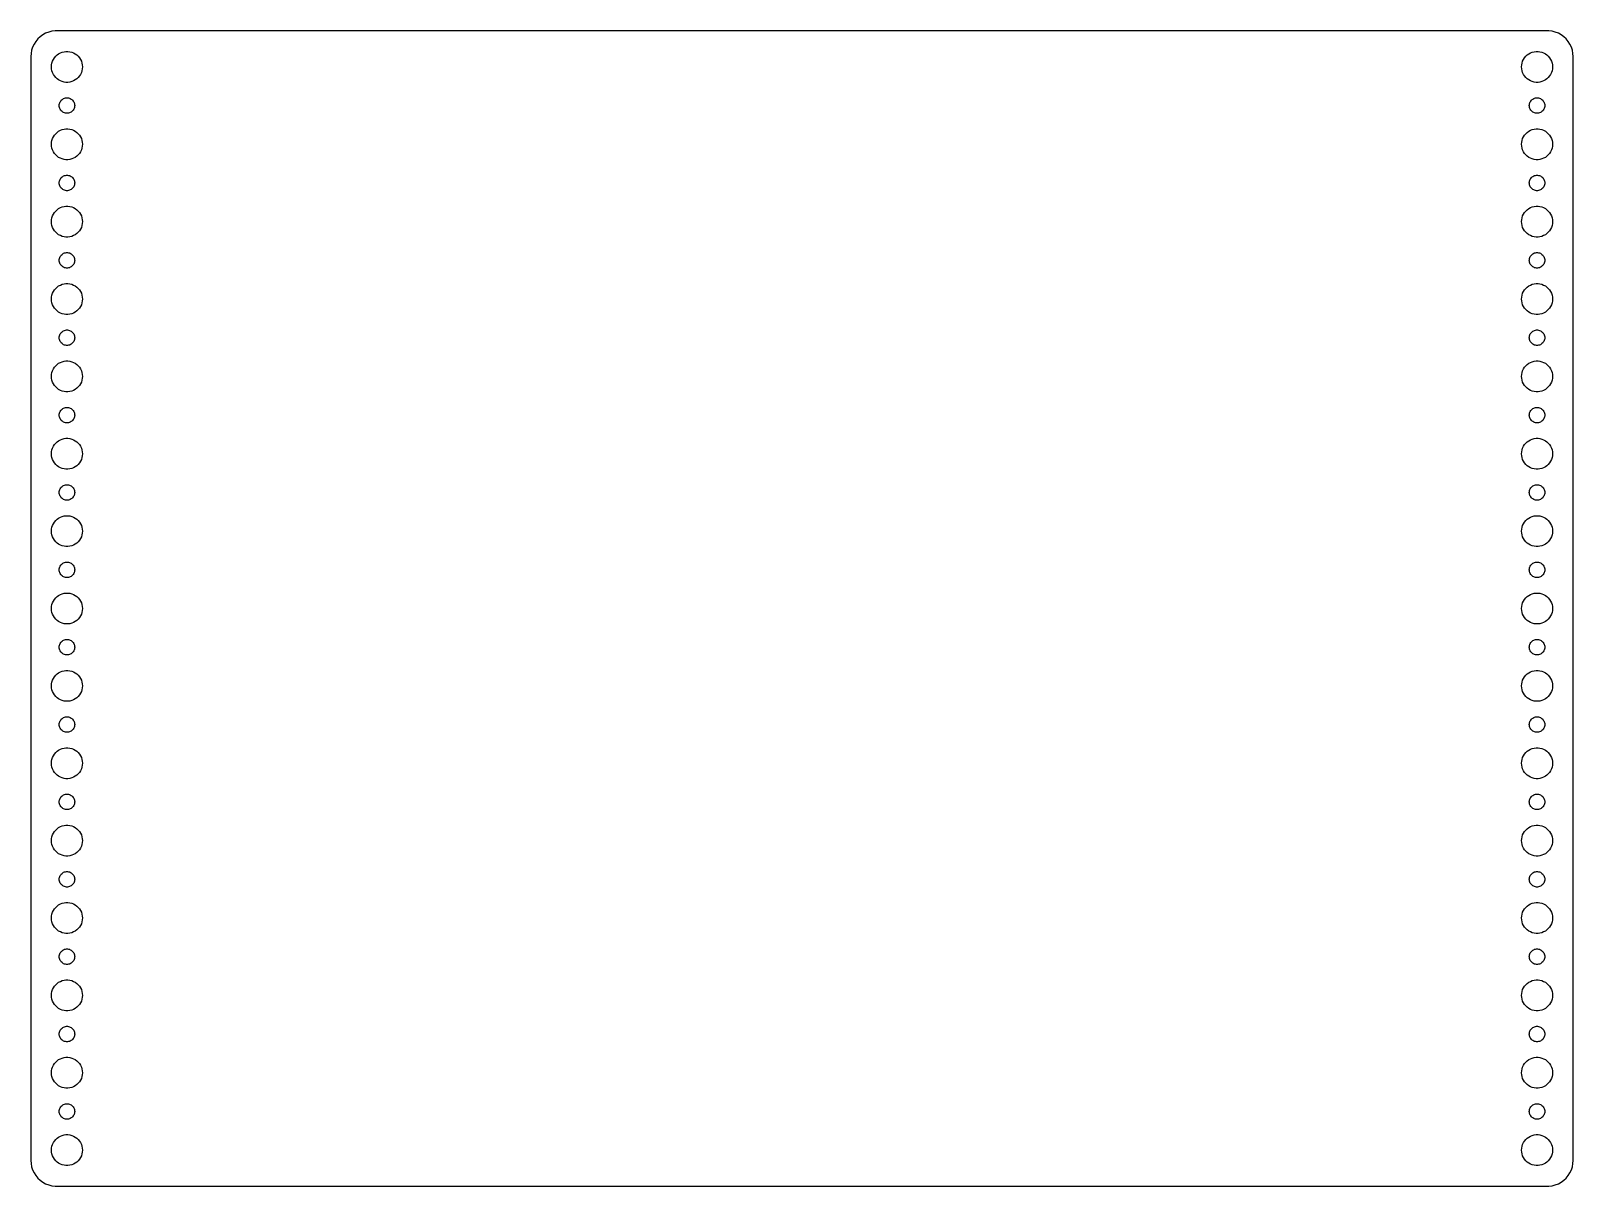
# Model space of a CAD drawing. Header units: metres. Extents: x -150 to 150, y -112 to 112.
import ezdxf

# ---------------------------------------------------------------- set-up
doc = ezdxf.new("R2010")
doc.units = ezdxf.units.M

msp = doc.modelspace()

# ---------------------------------------------------------------- linework, layer by layer
for p, q in [((-147.687, 110.853), (-148.145, 110.423)), ((-147.179, 111.222), (-147.687, 110.853)), ((-146.629, 111.524), (-147.179, 111.222)), ((-146.045, 111.755), (-146.629, 111.524)), ((-145.437, 111.911), (-146.045, 111.755)), ((-144.814, 111.99), (-145.437, 111.911)), ((144.814, 111.99), (-144.814, 111.99)), ((145.437, 111.911), (144.814, 111.99)), ((146.045, 111.755), (145.437, 111.911)), ((146.629, 111.524), (146.045, 111.755)), ((147.179, 111.222), (146.629, 111.524)), ((147.687, 110.853), (147.179, 111.222)), ((148.145, 110.423), (147.687, 110.853)), ((-149.343, 108.243), (-149.461, 107.627)), ((-149.149, 108.841), (-149.343, 108.243)), ((-148.882, 109.409), (-149.149, 108.841)), ((-148.545, 109.939), (-148.882, 109.409)), ((-148.145, 110.423), (-148.545, 109.939)), ((-144.107, 107.533), (-143.777, 107.714)), ((-143.777, 107.714), (-143.427, 107.853)), ((-143.427, 107.853), (-143.062, 107.947)), ((-143.062, 107.947), (-142.688, 107.994)), ((-142.688, 107.994), (-142.312, 107.994)), ((-142.312, 107.994), (-141.938, 107.947)), ((-141.938, 107.947), (-141.573, 107.853)), ((-141.573, 107.853), (-141.223, 107.714)), ((-141.223, 107.714), (-140.893, 107.533)), ((140.893, 107.533), (141.223, 107.714)), ((141.223, 107.714), (141.573, 107.853)), ((141.573, 107.853), (141.938, 107.947)), ((141.938, 107.947), (142.312, 107.994)), ((142.312, 107.994), (142.688, 107.994)), ((142.688, 107.994), (143.062, 107.947)), ((143.062, 107.947), (143.427, 107.853)), ((143.427, 107.853), (143.777, 107.714)), ((143.777, 107.714), (144.107, 107.533)), ((148.545, 109.939), (148.145, 110.423)), ((148.882, 109.409), (148.545, 109.939)), ((149.149, 108.841), (148.882, 109.409)), ((149.343, 108.243), (149.149, 108.841)), ((149.461, 107.627), (149.343, 108.243)), ((-149.461, 107.627), (-149.5, 107)), ((-149.5, 107), (-149.5, -107)), ((-145.5, 105), (-145.476, 105.376)), ((-145.476, 104.624), (-145.5, 105)), ((-145.476, 105.376), (-145.406, 105.746)), ((-145.406, 105.746), (-145.289, 106.104)), ((-145.289, 106.104), (-145.129, 106.445)), ((-145.129, 106.445), (-144.927, 106.763)), ((-144.927, 106.763), (-144.687, 107.054)), ((-144.687, 107.054), (-144.412, 107.312)), ((-144.412, 107.312), (-144.107, 107.533)), ((-140.893, 107.533), (-140.588, 107.312)), ((-140.588, 107.312), (-140.313, 107.054)), ((-140.313, 107.054), (-140.073, 106.763)), ((-140.073, 106.763), (-139.871, 106.445)), ((-139.871, 106.445), (-139.711, 106.104)), ((-139.711, 106.104), (-139.594, 105.746)), ((-139.594, 105.746), (-139.524, 105.376)), ((-139.524, 105.376), (-139.5, 105)), ((-139.5, 105), (-139.524, 104.624)), ((139.5, 105), (139.524, 105.376)), ((139.524, 104.624), (139.5, 105)), ((139.524, 105.376), (139.594, 105.746)), ((139.594, 105.746), (139.711, 106.104)), ((139.711, 106.104), (139.871, 106.445)), ((139.871, 106.445), (140.073, 106.763)), ((140.073, 106.763), (140.313, 107.054)), ((140.313, 107.054), (140.588, 107.312)), ((140.588, 107.312), (140.893, 107.533)), ((144.107, 107.533), (144.412, 107.312)), ((144.412, 107.312), (144.687, 107.054)), ((144.687, 107.054), (144.927, 106.763)), ((144.927, 106.763), (145.129, 106.445)), ((145.129, 106.445), (145.289, 106.104)), ((145.289, 106.104), (145.406, 105.746)), ((145.406, 105.746), (145.476, 105.376)), ((145.476, 105.376), (145.5, 105)), ((145.5, 105), (145.476, 104.624)), ((149.5, 107), (149.461, 107.627)), ((149.5, -107), (149.5, 107)), ((-145.406, 104.254), (-145.476, 104.624)), ((-145.289, 103.896), (-145.406, 104.254)), ((-145.129, 103.555), (-145.289, 103.896)), ((-144.927, 103.237), (-145.129, 103.555)), ((-144.687, 102.946), (-144.927, 103.237)), ((-144.412, 102.688), (-144.687, 102.946)), ((-144.107, 102.467), (-144.412, 102.688)), ((-143.777, 102.286), (-144.107, 102.467)), ((-143.427, 102.147), (-143.777, 102.286)), ((-143.062, 102.053), (-143.427, 102.147)), ((-142.688, 102.006), (-143.062, 102.053)), ((-142.312, 102.006), (-142.688, 102.006)), ((-141.938, 102.053), (-142.312, 102.006)), ((-141.573, 102.147), (-141.938, 102.053)), ((-141.223, 102.286), (-141.573, 102.147)), ((-140.893, 102.467), (-141.223, 102.286)), ((-140.588, 102.688), (-140.893, 102.467)), ((-140.313, 102.946), (-140.588, 102.688)), ((-140.073, 103.237), (-140.313, 102.946)), ((-139.871, 103.555), (-140.073, 103.237)), ((-139.711, 103.896), (-139.871, 103.555)), ((-139.594, 104.254), (-139.711, 103.896)), ((-139.524, 104.624), (-139.594, 104.254)), ((139.594, 104.254), (139.524, 104.624)), ((139.711, 103.896), (139.594, 104.254)), ((139.871, 103.555), (139.711, 103.896)), ((140.073, 103.237), (139.871, 103.555)), ((140.313, 102.946), (140.073, 103.237)), ((140.588, 102.688), (140.313, 102.946)), ((140.893, 102.467), (140.588, 102.688)), ((141.223, 102.286), (140.893, 102.467)), ((141.573, 102.147), (141.223, 102.286)), ((141.938, 102.053), (141.573, 102.147)), ((142.312, 102.006), (141.938, 102.053)), ((142.688, 102.006), (142.312, 102.006)), ((143.062, 102.053), (142.688, 102.006)), ((143.427, 102.147), (143.062, 102.053)), ((143.777, 102.286), (143.427, 102.147)), ((144.107, 102.467), (143.777, 102.286)), ((144.412, 102.688), (144.107, 102.467)), ((144.687, 102.946), (144.412, 102.688)), ((144.927, 103.237), (144.687, 102.946)), ((145.129, 103.555), (144.927, 103.237)), ((145.289, 103.896), (145.129, 103.555)), ((145.406, 104.254), (145.289, 103.896)), ((145.476, 104.624), (145.406, 104.254)), ((-143.456, 98.6558), (-143.304, 98.7665)), ((-143.304, 98.7665), (-143.139, 98.8572)), ((-143.139, 98.8572), (-142.964, 98.9266)), ((-142.964, 98.9266), (-142.781, 98.9734)), ((-142.781, 98.9734), (-142.594, 98.997)), ((-142.594, 98.997), (-142.406, 98.997)), ((-142.406, 98.997), (-142.219, 98.9734)), ((-142.219, 98.9734), (-142.036, 98.9266)), ((-142.036, 98.9266), (-141.861, 98.8572)), ((-141.861, 98.8572), (-141.696, 98.7665)), ((-141.696, 98.7665), (-141.544, 98.6558)), ((141.544, 98.6558), (141.696, 98.7665)), ((141.696, 98.7665), (141.861, 98.8572)), ((141.861, 98.8572), (142.036, 98.9266)), ((142.036, 98.9266), (142.219, 98.9734)), ((142.219, 98.9734), (142.406, 98.997)), ((142.406, 98.997), (142.594, 98.997)), ((142.594, 98.997), (142.781, 98.9734)), ((142.781, 98.9734), (142.964, 98.9266)), ((142.964, 98.9266), (143.139, 98.8572)), ((143.139, 98.8572), (143.304, 98.7665)), ((143.304, 98.7665), (143.456, 98.6558)), ((-144, 97.5), (-143.988, 97.688)), ((-143.988, 97.312), (-144, 97.5)), ((-143.988, 97.688), (-143.953, 97.873)), ((-143.953, 97.127), (-143.988, 97.312)), ((-143.953, 97.873), (-143.895, 98.0522)), ((-143.895, 96.9478), (-143.953, 97.127)), ((-143.895, 98.0522), (-143.814, 98.2226)), ((-143.814, 96.7774), (-143.895, 96.9478)), ((-143.814, 98.2226), (-143.714, 98.3817)), ((-143.714, 96.6183), (-143.814, 96.7774)), ((-143.714, 98.3817), (-143.593, 98.5268)), ((-143.593, 96.4732), (-143.714, 96.6183)), ((-143.593, 98.5268), (-143.456, 98.6558)), ((-143.456, 96.3442), (-143.593, 96.4732)), ((-143.304, 96.2335), (-143.456, 96.3442)), ((-143.139, 96.1428), (-143.304, 96.2335)), ((-142.964, 96.0734), (-143.139, 96.1428)), ((-142.781, 96.0266), (-142.964, 96.0734)), ((-142.594, 96.003), (-142.781, 96.0266)), ((-142.406, 96.003), (-142.594, 96.003)), ((-142.219, 96.0266), (-142.406, 96.003)), ((-142.036, 96.0734), (-142.219, 96.0266)), ((-141.861, 96.1428), (-142.036, 96.0734)), ((-141.696, 96.2335), (-141.861, 96.1428)), ((-141.544, 96.3442), (-141.696, 96.2335)), ((-141.544, 98.6558), (-141.407, 98.5268)), ((-141.407, 96.4732), (-141.544, 96.3442)), ((-141.407, 98.5268), (-141.286, 98.3817)), ((-141.286, 96.6183), (-141.407, 96.4732)), ((-141.286, 98.3817), (-141.186, 98.2226)), ((-141.186, 96.7774), (-141.286, 96.6183)), ((-141.186, 98.2226), (-141.105, 98.0522)), ((-141.105, 96.9478), (-141.186, 96.7774)), ((-141.105, 98.0522), (-141.047, 97.873)), ((-141.047, 97.127), (-141.105, 96.9478)), ((-141.047, 97.873), (-141.012, 97.688)), ((-141.012, 97.312), (-141.047, 97.127)), ((-141.012, 97.688), (-141, 97.5)), ((-141, 97.5), (-141.012, 97.312)), ((141, 97.5), (141.012, 97.688)), ((141.012, 97.312), (141, 97.5)), ((141.012, 97.688), (141.047, 97.873)), ((141.047, 97.127), (141.012, 97.312)), ((141.047, 97.873), (141.105, 98.0522)), ((141.105, 96.9478), (141.047, 97.127)), ((141.105, 98.0522), (141.186, 98.2226)), ((141.186, 96.7774), (141.105, 96.9478)), ((141.186, 98.2226), (141.286, 98.3817)), ((141.286, 96.6183), (141.186, 96.7774)), ((141.286, 98.3817), (141.407, 98.5268)), ((141.407, 96.4732), (141.286, 96.6183)), ((141.407, 98.5268), (141.544, 98.6558)), ((141.544, 96.3442), (141.407, 96.4732)), ((141.696, 96.2335), (141.544, 96.3442)), ((141.861, 96.1428), (141.696, 96.2335)), ((142.036, 96.0734), (141.861, 96.1428)), ((142.219, 96.0266), (142.036, 96.0734)), ((142.406, 96.003), (142.219, 96.0266)), ((142.594, 96.003), (142.406, 96.003)), ((142.781, 96.0266), (142.594, 96.003)), ((142.964, 96.0734), (142.781, 96.0266)), ((143.139, 96.1428), (142.964, 96.0734)), ((143.304, 96.2335), (143.139, 96.1428)), ((143.456, 96.3442), (143.304, 96.2335)), ((143.456, 98.6558), (143.593, 98.5268)), ((143.593, 96.4732), (143.456, 96.3442)), ((143.593, 98.5268), (143.714, 98.3817)), ((143.714, 96.6183), (143.593, 96.4732)), ((143.714, 98.3817), (143.814, 98.2226)), ((143.814, 96.7774), (143.714, 96.6183)), ((143.814, 98.2226), (143.895, 98.0522)), ((143.895, 96.9478), (143.814, 96.7774)), ((143.895, 98.0522), (143.953, 97.873)), ((143.953, 97.127), (143.895, 96.9478)), ((143.953, 97.873), (143.988, 97.688)), ((143.988, 97.312), (143.953, 97.127)), ((143.988, 97.688), (144, 97.5)), ((144, 97.5), (143.988, 97.312)), ((-144.107, 92.533), (-143.777, 92.7145)), ((-143.777, 92.7145), (-143.427, 92.8532)), ((-143.427, 92.8532), (-143.062, 92.9469)), ((-143.062, 92.9469), (-142.688, 92.9941)), ((-142.688, 92.9941), (-142.312, 92.9941)), ((-142.312, 92.9941), (-141.938, 92.9469)), ((-141.938, 92.9469), (-141.573, 92.8532)), ((-141.573, 92.8532), (-141.223, 92.7145)), ((-141.223, 92.7145), (-140.893, 92.533)), ((140.893, 92.533), (141.223, 92.7145)), ((141.223, 92.7145), (141.573, 92.8532)), ((141.573, 92.8532), (141.938, 92.9469)), ((141.938, 92.9469), (142.312, 92.9941)), ((142.312, 92.9941), (142.688, 92.9941)), ((142.688, 92.9941), (143.062, 92.9469)), ((143.062, 92.9469), (143.427, 92.8532)), ((143.427, 92.8532), (143.777, 92.7145)), ((143.777, 92.7145), (144.107, 92.533)), ((-145.5, 90), (-145.476, 90.376)), ((-145.476, 89.624), (-145.5, 90)), ((-145.476, 90.376), (-145.406, 90.7461)), ((-145.406, 90.7461), (-145.289, 91.1044)), ((-145.289, 91.1044), (-145.129, 91.4453)), ((-145.129, 91.4453), (-144.927, 91.7634)), ((-144.927, 91.7634), (-144.687, 92.0536)), ((-144.687, 92.0536), (-144.412, 92.3115)), ((-144.412, 92.3115), (-144.107, 92.533)), ((-140.893, 92.533), (-140.588, 92.3115)), ((-140.588, 92.3115), (-140.313, 92.0536)), ((-140.313, 92.0536), (-140.073, 91.7634)), ((-140.073, 91.7634), (-139.871, 91.4453)), ((-139.871, 91.4453), (-139.711, 91.1044)), ((-139.711, 91.1044), (-139.594, 90.7461)), ((-139.594, 90.7461), (-139.524, 90.376)), ((-139.524, 90.376), (-139.5, 90)), ((-139.5, 90), (-139.524, 89.624)), ((139.5, 90), (139.524, 90.376)), ((139.524, 89.624), (139.5, 90)), ((139.524, 90.376), (139.594, 90.7461)), ((139.594, 90.7461), (139.711, 91.1044)), ((139.711, 91.1044), (139.871, 91.4453)), ((139.871, 91.4453), (140.073, 91.7634)), ((140.073, 91.7634), (140.313, 92.0536)), ((140.313, 92.0536), (140.588, 92.3115)), ((140.588, 92.3115), (140.893, 92.533)), ((144.107, 92.533), (144.412, 92.3115)), ((144.412, 92.3115), (144.687, 92.0536)), ((144.687, 92.0536), (144.927, 91.7634)), ((144.927, 91.7634), (145.129, 91.4453)), ((145.129, 91.4453), (145.289, 91.1044)), ((145.289, 91.1044), (145.406, 90.7461)), ((145.406, 90.7461), (145.476, 90.376)), ((145.476, 90.376), (145.5, 90)), ((145.5, 90), (145.476, 89.624)), ((-145.406, 89.2539), (-145.476, 89.624)), ((-145.289, 88.8956), (-145.406, 89.2539)), ((-145.129, 88.5547), (-145.289, 88.8956)), ((-144.927, 88.2366), (-145.129, 88.5547)), ((-144.687, 87.9464), (-144.927, 88.2366)), ((-144.412, 87.6885), (-144.687, 87.9464)), ((-144.107, 87.467), (-144.412, 87.6885)), ((-143.777, 87.2855), (-144.107, 87.467)), ((-143.427, 87.1468), (-143.777, 87.2855)), ((-143.062, 87.0531), (-143.427, 87.1468)), ((-142.688, 87.0059), (-143.062, 87.0531)), ((-142.312, 87.0059), (-142.688, 87.0059)), ((-141.938, 87.0531), (-142.312, 87.0059)), ((-141.573, 87.1468), (-141.938, 87.0531)), ((-141.223, 87.2855), (-141.573, 87.1468)), ((-140.893, 87.467), (-141.223, 87.2855)), ((-140.588, 87.6885), (-140.893, 87.467)), ((-140.313, 87.9464), (-140.588, 87.6885)), ((-140.073, 88.2366), (-140.313, 87.9464)), ((-139.871, 88.5547), (-140.073, 88.2366)), ((-139.711, 88.8956), (-139.871, 88.5547)), ((-139.594, 89.2539), (-139.711, 88.8956)), ((-139.524, 89.624), (-139.594, 89.2539)), ((139.594, 89.2539), (139.524, 89.624)), ((139.711, 88.8956), (139.594, 89.2539)), ((139.871, 88.5547), (139.711, 88.8956)), ((140.073, 88.2366), (139.871, 88.5547)), ((140.313, 87.9464), (140.073, 88.2366)), ((140.588, 87.6885), (140.313, 87.9464)), ((140.893, 87.467), (140.588, 87.6885)), ((141.223, 87.2855), (140.893, 87.467)), ((141.573, 87.1468), (141.223, 87.2855)), ((141.938, 87.0531), (141.573, 87.1468)), ((142.312, 87.0059), (141.938, 87.0531)), ((142.688, 87.0059), (142.312, 87.0059)), ((143.062, 87.0531), (142.688, 87.0059)), ((143.427, 87.1468), (143.062, 87.0531)), ((143.777, 87.2855), (143.427, 87.1468)), ((144.107, 87.467), (143.777, 87.2855)), ((144.412, 87.6885), (144.107, 87.467)), ((144.687, 87.9464), (144.412, 87.6885)), ((144.927, 88.2366), (144.687, 87.9464)), ((145.129, 88.5547), (144.927, 88.2366)), ((145.289, 88.8956), (145.129, 88.5547)), ((145.406, 89.2539), (145.289, 88.8956)), ((145.476, 89.624), (145.406, 89.2539)), ((-143.456, 83.6558), (-143.304, 83.7665)), ((-143.304, 83.7665), (-143.139, 83.8572)), ((-143.139, 83.8572), (-142.964, 83.9266)), ((-142.964, 83.9266), (-142.781, 83.9734)), ((-142.781, 83.9734), (-142.594, 83.997)), ((-142.594, 83.997), (-142.406, 83.997)), ((-142.406, 83.997), (-142.219, 83.9734)), ((-142.219, 83.9734), (-142.036, 83.9266)), ((-142.036, 83.9266), (-141.861, 83.8572)), ((-141.861, 83.8572), (-141.696, 83.7665)), ((-141.696, 83.7665), (-141.544, 83.6558)), ((141.544, 83.6558), (141.696, 83.7665)), ((141.696, 83.7665), (141.861, 83.8572)), ((141.861, 83.8572), (142.036, 83.9266)), ((142.036, 83.9266), (142.219, 83.9734)), ((142.219, 83.9734), (142.406, 83.997)), ((142.406, 83.997), (142.594, 83.997)), ((142.594, 83.997), (142.781, 83.9734)), ((142.781, 83.9734), (142.964, 83.9266)), ((142.964, 83.9266), (143.139, 83.8572)), ((143.139, 83.8572), (143.304, 83.7665)), ((143.304, 83.7665), (143.456, 83.6558)), ((-144, 82.5), (-143.988, 82.688)), ((-143.988, 82.312), (-144, 82.5)), ((-143.988, 82.688), (-143.953, 82.873)), ((-143.953, 82.127), (-143.988, 82.312)), ((-143.953, 82.873), (-143.895, 83.0522)), ((-143.895, 81.9478), (-143.953, 82.127)), ((-143.895, 83.0522), (-143.814, 83.2226)), ((-143.814, 81.7774), (-143.895, 81.9478)), ((-143.814, 83.2226), (-143.714, 83.3817)), ((-143.714, 81.6183), (-143.814, 81.7774)), ((-143.714, 83.3817), (-143.593, 83.5268)), ((-143.593, 81.4732), (-143.714, 81.6183)), ((-143.593, 83.5268), (-143.456, 83.6558)), ((-143.456, 81.3442), (-143.593, 81.4732)), ((-143.304, 81.2335), (-143.456, 81.3442)), ((-143.139, 81.1428), (-143.304, 81.2335)), ((-142.964, 81.0734), (-143.139, 81.1428)), ((-142.781, 81.0266), (-142.964, 81.0734)), ((-142.594, 81.003), (-142.781, 81.0266)), ((-142.406, 81.003), (-142.594, 81.003)), ((-142.219, 81.0266), (-142.406, 81.003)), ((-142.036, 81.0734), (-142.219, 81.0266)), ((-141.861, 81.1428), (-142.036, 81.0734)), ((-141.696, 81.2335), (-141.861, 81.1428)), ((-141.544, 81.3442), (-141.696, 81.2335)), ((-141.544, 83.6558), (-141.407, 83.5268)), ((-141.407, 81.4732), (-141.544, 81.3442)), ((-141.407, 83.5268), (-141.286, 83.3817)), ((-141.286, 81.6183), (-141.407, 81.4732)), ((-141.286, 83.3817), (-141.186, 83.2226)), ((-141.186, 81.7774), (-141.286, 81.6183)), ((-141.186, 83.2226), (-141.105, 83.0522)), ((-141.105, 81.9478), (-141.186, 81.7774)), ((-141.105, 83.0522), (-141.047, 82.873)), ((-141.047, 82.127), (-141.105, 81.9478)), ((-141.047, 82.873), (-141.012, 82.688)), ((-141.012, 82.312), (-141.047, 82.127)), ((-141.012, 82.688), (-141, 82.5)), ((-141, 82.5), (-141.012, 82.312)), ((141, 82.5), (141.012, 82.688)), ((141.012, 82.312), (141, 82.5)), ((141.012, 82.688), (141.047, 82.873)), ((141.047, 82.127), (141.012, 82.312)), ((141.047, 82.873), (141.105, 83.0522)), ((141.105, 81.9478), (141.047, 82.127)), ((141.105, 83.0522), (141.186, 83.2226)), ((141.186, 81.7774), (141.105, 81.9478)), ((141.186, 83.2226), (141.286, 83.3817)), ((141.286, 81.6183), (141.186, 81.7774)), ((141.286, 83.3817), (141.407, 83.5268)), ((141.407, 81.4732), (141.286, 81.6183)), ((141.407, 83.5268), (141.544, 83.6558)), ((141.544, 81.3442), (141.407, 81.4732)), ((141.696, 81.2335), (141.544, 81.3442)), ((141.861, 81.1428), (141.696, 81.2335)), ((142.036, 81.0734), (141.861, 81.1428)), ((142.219, 81.0266), (142.036, 81.0734)), ((142.406, 81.003), (142.219, 81.0266)), ((142.594, 81.003), (142.406, 81.003)), ((142.781, 81.0266), (142.594, 81.003)), ((142.964, 81.0734), (142.781, 81.0266)), ((143.139, 81.1428), (142.964, 81.0734)), ((143.304, 81.2335), (143.139, 81.1428)), ((143.456, 81.3442), (143.304, 81.2335)), ((143.456, 83.6558), (143.593, 83.5268)), ((143.593, 81.4732), (143.456, 81.3442)), ((143.593, 83.5268), (143.714, 83.3817)), ((143.714, 81.6183), (143.593, 81.4732)), ((143.714, 83.3817), (143.814, 83.2226)), ((143.814, 81.7774), (143.714, 81.6183)), ((143.814, 83.2226), (143.895, 83.0522)), ((143.895, 81.9478), (143.814, 81.7774)), ((143.895, 83.0522), (143.953, 82.873)), ((143.953, 82.127), (143.895, 81.9478)), ((143.953, 82.873), (143.988, 82.688)), ((143.988, 82.312), (143.953, 82.127)), ((143.988, 82.688), (144, 82.5)), ((144, 82.5), (143.988, 82.312)), ((-143.777, 77.7145), (-143.427, 77.8532)), ((-143.427, 77.8532), (-143.062, 77.9469)), ((-143.062, 77.9469), (-142.688, 77.9941)), ((-142.688, 77.9941), (-142.312, 77.9941)), ((-142.312, 77.9941), (-141.938, 77.9469)), ((-141.938, 77.9469), (-141.573, 77.8532)), ((-141.573, 77.8532), (-141.223, 77.7145)), ((141.223, 77.7145), (141.573, 77.8532)), ((141.573, 77.8532), (141.938, 77.9469)), ((141.938, 77.9469), (142.312, 77.9941)), ((142.312, 77.9941), (142.688, 77.9941)), ((142.688, 77.9941), (143.062, 77.9469)), ((143.062, 77.9469), (143.427, 77.8532)), ((143.427, 77.8532), (143.777, 77.7145)), ((-145.5, 75), (-145.476, 75.376)), ((-145.476, 74.624), (-145.5, 75)), ((-145.476, 75.376), (-145.406, 75.7461)), ((-145.406, 75.7461), (-145.289, 76.1044)), ((-145.289, 76.1044), (-145.129, 76.4453)), ((-145.129, 76.4453), (-144.927, 76.7634)), ((-144.927, 76.7634), (-144.687, 77.0536)), ((-144.687, 77.0536), (-144.412, 77.3115)), ((-144.412, 77.3115), (-144.107, 77.533)), ((-144.107, 77.533), (-143.777, 77.7145)), ((-141.223, 77.7145), (-140.893, 77.533)), ((-140.893, 77.533), (-140.588, 77.3115)), ((-140.588, 77.3115), (-140.313, 77.0536)), ((-140.313, 77.0536), (-140.073, 76.7634)), ((-140.073, 76.7634), (-139.871, 76.4453)), ((-139.871, 76.4453), (-139.711, 76.1044)), ((-139.711, 76.1044), (-139.594, 75.7461)), ((-139.594, 75.7461), (-139.524, 75.376)), ((-139.524, 75.376), (-139.5, 75)), ((-139.5, 75), (-139.524, 74.624)), ((139.5, 75), (139.524, 75.376)), ((139.524, 74.624), (139.5, 75)), ((139.524, 75.376), (139.594, 75.7461)), ((139.594, 75.7461), (139.711, 76.1044)), ((139.711, 76.1044), (139.871, 76.4453)), ((139.871, 76.4453), (140.073, 76.7634)), ((140.073, 76.7634), (140.313, 77.0536)), ((140.313, 77.0536), (140.588, 77.3115)), ((140.588, 77.3115), (140.893, 77.533)), ((140.893, 77.533), (141.223, 77.7145)), ((143.777, 77.7145), (144.107, 77.533)), ((144.107, 77.533), (144.412, 77.3115)), ((144.412, 77.3115), (144.687, 77.0536)), ((144.687, 77.0536), (144.927, 76.7634)), ((144.927, 76.7634), (145.129, 76.4453)), ((145.129, 76.4453), (145.289, 76.1044)), ((145.289, 76.1044), (145.406, 75.7461)), ((145.406, 75.7461), (145.476, 75.376)), ((145.476, 75.376), (145.5, 75)), ((145.5, 75), (145.476, 74.624)), ((-145.406, 74.2539), (-145.476, 74.624)), ((-145.289, 73.8956), (-145.406, 74.2539)), ((-145.129, 73.5547), (-145.289, 73.8956)), ((-144.927, 73.2366), (-145.129, 73.5547)), ((-144.687, 72.9464), (-144.927, 73.2366)), ((-144.412, 72.6885), (-144.687, 72.9464)), ((-144.107, 72.467), (-144.412, 72.6885)), ((-143.777, 72.2855), (-144.107, 72.467)), ((-143.427, 72.1468), (-143.777, 72.2855)), ((-143.062, 72.0531), (-143.427, 72.1468)), ((-142.688, 72.0059), (-143.062, 72.0531)), ((-142.312, 72.0059), (-142.688, 72.0059)), ((-141.938, 72.0531), (-142.312, 72.0059)), ((-141.573, 72.1468), (-141.938, 72.0531)), ((-141.223, 72.2855), (-141.573, 72.1468)), ((-140.893, 72.467), (-141.223, 72.2855)), ((-140.588, 72.6885), (-140.893, 72.467)), ((-140.313, 72.9464), (-140.588, 72.6885)), ((-140.073, 73.2366), (-140.313, 72.9464)), ((-139.871, 73.5547), (-140.073, 73.2366)), ((-139.711, 73.8956), (-139.871, 73.5547)), ((-139.594, 74.2539), (-139.711, 73.8956)), ((-139.524, 74.624), (-139.594, 74.2539)), ((139.594, 74.2539), (139.524, 74.624)), ((139.711, 73.8956), (139.594, 74.2539)), ((139.871, 73.5547), (139.711, 73.8956)), ((140.073, 73.2366), (139.871, 73.5547)), ((140.313, 72.9464), (140.073, 73.2366)), ((140.588, 72.6885), (140.313, 72.9464)), ((140.893, 72.467), (140.588, 72.6885)), ((141.223, 72.2855), (140.893, 72.467)), ((141.573, 72.1468), (141.223, 72.2855)), ((141.938, 72.0531), (141.573, 72.1468)), ((142.312, 72.0059), (141.938, 72.0531)), ((142.688, 72.0059), (142.312, 72.0059)), ((143.062, 72.0531), (142.688, 72.0059)), ((143.427, 72.1468), (143.062, 72.0531)), ((143.777, 72.2855), (143.427, 72.1468)), ((144.107, 72.467), (143.777, 72.2855)), ((144.412, 72.6885), (144.107, 72.467)), ((144.687, 72.9464), (144.412, 72.6885)), ((144.927, 73.2366), (144.687, 72.9464)), ((145.129, 73.5547), (144.927, 73.2366)), ((145.289, 73.8956), (145.129, 73.5547)), ((145.406, 74.2539), (145.289, 73.8956)), ((145.476, 74.624), (145.406, 74.2539)), ((-143.304, 68.7665), (-143.139, 68.8572)), ((-143.139, 68.8572), (-142.964, 68.9266)), ((-142.964, 68.9266), (-142.781, 68.9734)), ((-142.781, 68.9734), (-142.594, 68.997)), ((-142.594, 68.997), (-142.406, 68.997)), ((-142.406, 68.997), (-142.219, 68.9734)), ((-142.219, 68.9734), (-142.036, 68.9266)), ((-142.036, 68.9266), (-141.861, 68.8572)), ((-141.861, 68.8572), (-141.696, 68.7665)), ((141.696, 68.7665), (141.861, 68.8572)), ((141.861, 68.8572), (142.036, 68.9266)), ((142.036, 68.9266), (142.219, 68.9734)), ((142.219, 68.9734), (142.406, 68.997)), ((142.406, 68.997), (142.594, 68.997)), ((142.594, 68.997), (142.781, 68.9734)), ((142.781, 68.9734), (142.964, 68.9266)), ((142.964, 68.9266), (143.139, 68.8572)), ((143.139, 68.8572), (143.304, 68.7665)), ((-144, 67.5), (-143.988, 67.688)), ((-143.988, 67.312), (-144, 67.5)), ((-143.988, 67.688), (-143.953, 67.873)), ((-143.953, 67.127), (-143.988, 67.312)), ((-143.953, 67.873), (-143.895, 68.0522)), ((-143.895, 66.9478), (-143.953, 67.127)), ((-143.895, 68.0522), (-143.814, 68.2226)), ((-143.814, 66.7774), (-143.895, 66.9478)), ((-143.814, 68.2226), (-143.714, 68.3817)), ((-143.714, 66.6183), (-143.814, 66.7774)), ((-143.714, 68.3817), (-143.593, 68.5268)), ((-143.593, 66.4732), (-143.714, 66.6183)), ((-143.593, 68.5268), (-143.456, 68.6558)), ((-143.456, 66.3442), (-143.593, 66.4732)), ((-143.456, 68.6558), (-143.304, 68.7665)), ((-143.304, 66.2335), (-143.456, 66.3442)), ((-143.139, 66.1428), (-143.304, 66.2335)), ((-142.964, 66.0734), (-143.139, 66.1428)), ((-142.781, 66.0266), (-142.964, 66.0734)), ((-142.594, 66.003), (-142.781, 66.0266)), ((-142.406, 66.003), (-142.594, 66.003)), ((-142.219, 66.0266), (-142.406, 66.003)), ((-142.036, 66.0734), (-142.219, 66.0266)), ((-141.861, 66.1428), (-142.036, 66.0734)), ((-141.696, 66.2335), (-141.861, 66.1428)), ((-141.696, 68.7665), (-141.544, 68.6558)), ((-141.544, 66.3442), (-141.696, 66.2335)), ((-141.544, 68.6558), (-141.407, 68.5268)), ((-141.407, 66.4732), (-141.544, 66.3442)), ((-141.407, 68.5268), (-141.286, 68.3817)), ((-141.286, 66.6183), (-141.407, 66.4732)), ((-141.286, 68.3817), (-141.186, 68.2226)), ((-141.186, 66.7774), (-141.286, 66.6183)), ((-141.186, 68.2226), (-141.105, 68.0522)), ((-141.105, 66.9478), (-141.186, 66.7774)), ((-141.105, 68.0522), (-141.047, 67.873)), ((-141.047, 67.127), (-141.105, 66.9478)), ((-141.047, 67.873), (-141.012, 67.688)), ((-141.012, 67.312), (-141.047, 67.127)), ((-141.012, 67.688), (-141, 67.5)), ((-141, 67.5), (-141.012, 67.312)), ((141, 67.5), (141.012, 67.688)), ((141.012, 67.312), (141, 67.5)), ((141.012, 67.688), (141.047, 67.873)), ((141.047, 67.127), (141.012, 67.312)), ((141.047, 67.873), (141.105, 68.0522)), ((141.105, 66.9478), (141.047, 67.127)), ((141.105, 68.0522), (141.186, 68.2226)), ((141.186, 66.7774), (141.105, 66.9478)), ((141.186, 68.2226), (141.286, 68.3817)), ((141.286, 66.6183), (141.186, 66.7774)), ((141.286, 68.3817), (141.407, 68.5268)), ((141.407, 66.4732), (141.286, 66.6183)), ((141.407, 68.5268), (141.544, 68.6558)), ((141.544, 66.3442), (141.407, 66.4732)), ((141.544, 68.6558), (141.696, 68.7665)), ((141.696, 66.2335), (141.544, 66.3442)), ((141.861, 66.1428), (141.696, 66.2335)), ((142.036, 66.0734), (141.861, 66.1428)), ((142.219, 66.0266), (142.036, 66.0734)), ((142.406, 66.003), (142.219, 66.0266)), ((142.594, 66.003), (142.406, 66.003)), ((142.781, 66.0266), (142.594, 66.003)), ((142.964, 66.0734), (142.781, 66.0266)), ((143.139, 66.1428), (142.964, 66.0734)), ((143.304, 66.2335), (143.139, 66.1428)), ((143.304, 68.7665), (143.456, 68.6558)), ((143.456, 66.3442), (143.304, 66.2335)), ((143.456, 68.6558), (143.593, 68.5268)), ((143.593, 66.4732), (143.456, 66.3442)), ((143.593, 68.5268), (143.714, 68.3817)), ((143.714, 66.6183), (143.593, 66.4732)), ((143.714, 68.3817), (143.814, 68.2226)), ((143.814, 66.7774), (143.714, 66.6183)), ((143.814, 68.2226), (143.895, 68.0522)), ((143.895, 66.9478), (143.814, 66.7774)), ((143.895, 68.0522), (143.953, 67.873)), ((143.953, 67.127), (143.895, 66.9478)), ((143.953, 67.873), (143.988, 67.688)), ((143.988, 67.312), (143.953, 67.127)), ((143.988, 67.688), (144, 67.5)), ((144, 67.5), (143.988, 67.312)), ((-143.777, 62.7145), (-143.427, 62.8532)), ((-143.427, 62.8532), (-143.062, 62.9469)), ((-143.062, 62.9469), (-142.688, 62.9941)), ((-142.688, 62.9941), (-142.312, 62.9941)), ((-142.312, 62.9941), (-141.938, 62.9469)), ((-141.938, 62.9469), (-141.573, 62.8532)), ((-141.573, 62.8532), (-141.223, 62.7145)), ((141.223, 62.7145), (141.573, 62.8532)), ((141.573, 62.8532), (141.938, 62.9469)), ((141.938, 62.9469), (142.312, 62.9941)), ((142.312, 62.9941), (142.688, 62.9941)), ((142.688, 62.9941), (143.062, 62.9469)), ((143.062, 62.9469), (143.427, 62.8532)), ((143.427, 62.8532), (143.777, 62.7145)), ((-145.5, 60), (-145.476, 60.376)), ((-145.476, 59.624), (-145.5, 60)), ((-145.476, 60.376), (-145.406, 60.7461)), ((-145.406, 60.7461), (-145.289, 61.1044)), ((-145.289, 61.1044), (-145.129, 61.4453)), ((-145.129, 61.4453), (-144.927, 61.7634)), ((-144.927, 61.7634), (-144.687, 62.0536)), ((-144.687, 62.0536), (-144.412, 62.3115)), ((-144.412, 62.3115), (-144.107, 62.533)), ((-144.107, 62.533), (-143.777, 62.7145)), ((-141.223, 62.7145), (-140.893, 62.533)), ((-140.893, 62.533), (-140.588, 62.3115)), ((-140.588, 62.3115), (-140.313, 62.0536)), ((-140.313, 62.0536), (-140.073, 61.7634)), ((-140.073, 61.7634), (-139.871, 61.4453)), ((-139.871, 61.4453), (-139.711, 61.1044)), ((-139.711, 61.1044), (-139.594, 60.7461)), ((-139.594, 60.7461), (-139.524, 60.376)), ((-139.524, 60.376), (-139.5, 60)), ((-139.5, 60), (-139.524, 59.624)), ((139.5, 60), (139.524, 60.376)), ((139.524, 59.624), (139.5, 60)), ((139.524, 60.376), (139.594, 60.7461)), ((139.594, 60.7461), (139.711, 61.1044)), ((139.711, 61.1044), (139.871, 61.4453)), ((139.871, 61.4453), (140.073, 61.7634)), ((140.073, 61.7634), (140.313, 62.0536)), ((140.313, 62.0536), (140.588, 62.3115)), ((140.588, 62.3115), (140.893, 62.533)), ((140.893, 62.533), (141.223, 62.7145)), ((143.777, 62.7145), (144.107, 62.533)), ((144.107, 62.533), (144.412, 62.3115)), ((144.412, 62.3115), (144.687, 62.0536)), ((144.687, 62.0536), (144.927, 61.7634)), ((144.927, 61.7634), (145.129, 61.4453)), ((145.129, 61.4453), (145.289, 61.1044)), ((145.289, 61.1044), (145.406, 60.7461)), ((145.406, 60.7461), (145.476, 60.376)), ((145.476, 60.376), (145.5, 60)), ((145.5, 60), (145.476, 59.624)), ((-145.406, 59.2539), (-145.476, 59.624)), ((-145.289, 58.8956), (-145.406, 59.2539)), ((-145.129, 58.5547), (-145.289, 58.8956)), ((-144.927, 58.2366), (-145.129, 58.5547)), ((-144.687, 57.9464), (-144.927, 58.2366)), ((-144.412, 57.6885), (-144.687, 57.9464)), ((-144.107, 57.467), (-144.412, 57.6885)), ((-143.777, 57.2855), (-144.107, 57.467)), ((-143.427, 57.1468), (-143.777, 57.2855)), ((-143.062, 57.0531), (-143.427, 57.1468)), ((-142.688, 57.0059), (-143.062, 57.0531)), ((-142.312, 57.0059), (-142.688, 57.0059)), ((-141.938, 57.0531), (-142.312, 57.0059)), ((-141.573, 57.1468), (-141.938, 57.0531)), ((-141.223, 57.2855), (-141.573, 57.1468)), ((-140.893, 57.467), (-141.223, 57.2855)), ((-140.588, 57.6885), (-140.893, 57.467)), ((-140.313, 57.9464), (-140.588, 57.6885)), ((-140.073, 58.2366), (-140.313, 57.9464)), ((-139.871, 58.5547), (-140.073, 58.2366)), ((-139.711, 58.8956), (-139.871, 58.5547)), ((-139.594, 59.2539), (-139.711, 58.8956)), ((-139.524, 59.624), (-139.594, 59.2539)), ((139.594, 59.2539), (139.524, 59.624)), ((139.711, 58.8956), (139.594, 59.2539)), ((139.871, 58.5547), (139.711, 58.8956)), ((140.073, 58.2366), (139.871, 58.5547)), ((140.313, 57.9464), (140.073, 58.2366)), ((140.588, 57.6885), (140.313, 57.9464)), ((140.893, 57.467), (140.588, 57.6885)), ((141.223, 57.2855), (140.893, 57.467)), ((141.573, 57.1468), (141.223, 57.2855)), ((141.938, 57.0531), (141.573, 57.1468)), ((142.312, 57.0059), (141.938, 57.0531)), ((142.688, 57.0059), (142.312, 57.0059)), ((143.062, 57.0531), (142.688, 57.0059)), ((143.427, 57.1468), (143.062, 57.0531)), ((143.777, 57.2855), (143.427, 57.1468)), ((144.107, 57.467), (143.777, 57.2855)), ((144.412, 57.6885), (144.107, 57.467)), ((144.687, 57.9464), (144.412, 57.6885)), ((144.927, 58.2366), (144.687, 57.9464)), ((145.129, 58.5547), (144.927, 58.2366)), ((145.289, 58.8956), (145.129, 58.5547)), ((145.406, 59.2539), (145.289, 58.8956)), ((145.476, 59.624), (145.406, 59.2539)), ((-143.304, 53.7665), (-143.139, 53.8572)), ((-143.139, 53.8572), (-142.964, 53.9266)), ((-142.964, 53.9266), (-142.781, 53.9734)), ((-142.781, 53.9734), (-142.594, 53.997)), ((-142.594, 53.997), (-142.406, 53.997)), ((-142.406, 53.997), (-142.219, 53.9734)), ((-142.219, 53.9734), (-142.036, 53.9266)), ((-142.036, 53.9266), (-141.861, 53.8572)), ((-141.861, 53.8572), (-141.696, 53.7665)), ((141.696, 53.7665), (141.861, 53.8572)), ((141.861, 53.8572), (142.036, 53.9266)), ((142.036, 53.9266), (142.219, 53.9734)), ((142.219, 53.9734), (142.406, 53.997)), ((142.406, 53.997), (142.594, 53.997)), ((142.594, 53.997), (142.781, 53.9734)), ((142.781, 53.9734), (142.964, 53.9266)), ((142.964, 53.9266), (143.139, 53.8572)), ((143.139, 53.8572), (143.304, 53.7665)), ((-144, 52.5), (-143.988, 52.688)), ((-143.988, 52.312), (-144, 52.5)), ((-143.988, 52.688), (-143.953, 52.873)), ((-143.953, 52.127), (-143.988, 52.312)), ((-143.953, 52.873), (-143.895, 53.0522)), ((-143.895, 51.9478), (-143.953, 52.127)), ((-143.895, 53.0522), (-143.814, 53.2226)), ((-143.814, 51.7774), (-143.895, 51.9478)), ((-143.814, 53.2226), (-143.714, 53.3817)), ((-143.714, 51.6183), (-143.814, 51.7774)), ((-143.714, 53.3817), (-143.593, 53.5268)), ((-143.593, 51.4732), (-143.714, 51.6183)), ((-143.593, 53.5268), (-143.456, 53.6558)), ((-143.456, 51.3442), (-143.593, 51.4732)), ((-143.456, 53.6558), (-143.304, 53.7665)), ((-143.304, 51.2335), (-143.456, 51.3442)), ((-143.139, 51.1428), (-143.304, 51.2335)), ((-142.964, 51.0734), (-143.139, 51.1428)), ((-142.781, 51.0266), (-142.964, 51.0734)), ((-142.594, 51.003), (-142.781, 51.0266)), ((-142.406, 51.003), (-142.594, 51.003)), ((-142.219, 51.0266), (-142.406, 51.003)), ((-142.036, 51.0734), (-142.219, 51.0266)), ((-141.861, 51.1428), (-142.036, 51.0734)), ((-141.696, 51.2335), (-141.861, 51.1428)), ((-141.696, 53.7665), (-141.544, 53.6558)), ((-141.544, 51.3442), (-141.696, 51.2335)), ((-141.544, 53.6558), (-141.407, 53.5268)), ((-141.407, 51.4732), (-141.544, 51.3442)), ((-141.407, 53.5268), (-141.286, 53.3817)), ((-141.286, 51.6183), (-141.407, 51.4732)), ((-141.286, 53.3817), (-141.186, 53.2226)), ((-141.186, 51.7774), (-141.286, 51.6183)), ((-141.186, 53.2226), (-141.105, 53.0522)), ((-141.105, 51.9478), (-141.186, 51.7774)), ((-141.105, 53.0522), (-141.047, 52.873)), ((-141.047, 52.127), (-141.105, 51.9478)), ((-141.047, 52.873), (-141.012, 52.688)), ((-141.012, 52.312), (-141.047, 52.127)), ((-141.012, 52.688), (-141, 52.5)), ((-141, 52.5), (-141.012, 52.312)), ((141, 52.5), (141.012, 52.688)), ((141.012, 52.312), (141, 52.5)), ((141.012, 52.688), (141.047, 52.873)), ((141.047, 52.127), (141.012, 52.312)), ((141.047, 52.873), (141.105, 53.0522)), ((141.105, 51.9478), (141.047, 52.127)), ((141.105, 53.0522), (141.186, 53.2226)), ((141.186, 51.7774), (141.105, 51.9478)), ((141.186, 53.2226), (141.286, 53.3817)), ((141.286, 51.6183), (141.186, 51.7774)), ((141.286, 53.3817), (141.407, 53.5268)), ((141.407, 51.4732), (141.286, 51.6183)), ((141.407, 53.5268), (141.544, 53.6558)), ((141.544, 51.3442), (141.407, 51.4732)), ((141.544, 53.6558), (141.696, 53.7665)), ((141.696, 51.2335), (141.544, 51.3442)), ((141.861, 51.1428), (141.696, 51.2335)), ((142.036, 51.0734), (141.861, 51.1428)), ((142.219, 51.0266), (142.036, 51.0734)), ((142.406, 51.003), (142.219, 51.0266)), ((142.594, 51.003), (142.406, 51.003)), ((142.781, 51.0266), (142.594, 51.003)), ((142.964, 51.0734), (142.781, 51.0266)), ((143.139, 51.1428), (142.964, 51.0734)), ((143.304, 51.2335), (143.139, 51.1428)), ((143.304, 53.7665), (143.456, 53.6558)), ((143.456, 51.3442), (143.304, 51.2335)), ((143.456, 53.6558), (143.593, 53.5268)), ((143.593, 51.4732), (143.456, 51.3442)), ((143.593, 53.5268), (143.714, 53.3817)), ((143.714, 51.6183), (143.593, 51.4732)), ((143.714, 53.3817), (143.814, 53.2226)), ((143.814, 51.7774), (143.714, 51.6183)), ((143.814, 53.2226), (143.895, 53.0522)), ((143.895, 51.9478), (143.814, 51.7774)), ((143.895, 53.0522), (143.953, 52.873)), ((143.953, 52.127), (143.895, 51.9478)), ((143.953, 52.873), (143.988, 52.688)), ((143.988, 52.312), (143.953, 52.127)), ((143.988, 52.688), (144, 52.5)), ((144, 52.5), (143.988, 52.312)), ((-143.777, 47.7145), (-143.427, 47.8532)), ((-143.427, 47.8532), (-143.062, 47.9469)), ((-143.062, 47.9469), (-142.688, 47.9941)), ((-142.688, 47.9941), (-142.312, 47.9941)), ((-142.312, 47.9941), (-141.938, 47.9469)), ((-141.938, 47.9469), (-141.573, 47.8532)), ((-141.573, 47.8532), (-141.223, 47.7145)), ((141.223, 47.7145), (141.573, 47.8532)), ((141.573, 47.8532), (141.938, 47.9469)), ((141.938, 47.9469), (142.312, 47.9941)), ((142.312, 47.9941), (142.688, 47.9941)), ((142.688, 47.9941), (143.062, 47.9469)), ((143.062, 47.9469), (143.427, 47.8532)), ((143.427, 47.8532), (143.777, 47.7145)), ((-145.5, 45), (-145.476, 45.376)), ((-145.476, 44.624), (-145.5, 45)), ((-145.476, 45.376), (-145.406, 45.7461)), ((-145.406, 45.7461), (-145.289, 46.1044)), ((-145.289, 46.1044), (-145.129, 46.4453)), ((-145.129, 46.4453), (-144.927, 46.7634)), ((-144.927, 46.7634), (-144.687, 47.0536)), ((-144.687, 47.0536), (-144.412, 47.3115)), ((-144.412, 47.3115), (-144.107, 47.533)), ((-144.107, 47.533), (-143.777, 47.7145)), ((-141.223, 47.7145), (-140.893, 47.533)), ((-140.893, 47.533), (-140.588, 47.3115)), ((-140.588, 47.3115), (-140.313, 47.0536)), ((-140.313, 47.0536), (-140.073, 46.7634)), ((-140.073, 46.7634), (-139.871, 46.4453)), ((-139.871, 46.4453), (-139.711, 46.1044)), ((-139.711, 46.1044), (-139.594, 45.7461)), ((-139.594, 45.7461), (-139.524, 45.376)), ((-139.524, 45.376), (-139.5, 45)), ((-139.5, 45), (-139.524, 44.624)), ((139.5, 45), (139.524, 45.376)), ((139.524, 44.624), (139.5, 45)), ((139.524, 45.376), (139.594, 45.7461)), ((139.594, 45.7461), (139.711, 46.1044)), ((139.711, 46.1044), (139.871, 46.4453)), ((139.871, 46.4453), (140.073, 46.7634)), ((140.073, 46.7634), (140.313, 47.0536)), ((140.313, 47.0536), (140.588, 47.3115)), ((140.588, 47.3115), (140.893, 47.533)), ((140.893, 47.533), (141.223, 47.7145)), ((143.777, 47.7145), (144.107, 47.533)), ((144.107, 47.533), (144.412, 47.3115)), ((144.412, 47.3115), (144.687, 47.0536)), ((144.687, 47.0536), (144.927, 46.7634)), ((144.927, 46.7634), (145.129, 46.4453)), ((145.129, 46.4453), (145.289, 46.1044)), ((145.289, 46.1044), (145.406, 45.7461)), ((145.406, 45.7461), (145.476, 45.376)), ((145.476, 45.376), (145.5, 45)), ((145.5, 45), (145.476, 44.624)), ((-145.406, 44.2539), (-145.476, 44.624)), ((-145.289, 43.8956), (-145.406, 44.2539)), ((-145.129, 43.5547), (-145.289, 43.8956)), ((-144.927, 43.2366), (-145.129, 43.5547)), ((-144.687, 42.9464), (-144.927, 43.2366)), ((-144.412, 42.6885), (-144.687, 42.9464)), ((-144.107, 42.467), (-144.412, 42.6885)), ((-143.777, 42.2855), (-144.107, 42.467)), ((-143.427, 42.1468), (-143.777, 42.2855)), ((-143.062, 42.0531), (-143.427, 42.1468)), ((-142.688, 42.0059), (-143.062, 42.0531)), ((-142.312, 42.0059), (-142.688, 42.0059)), ((-141.938, 42.0531), (-142.312, 42.0059)), ((-141.573, 42.1468), (-141.938, 42.0531)), ((-141.223, 42.2855), (-141.573, 42.1468)), ((-140.893, 42.467), (-141.223, 42.2855)), ((-140.588, 42.6885), (-140.893, 42.467)), ((-140.313, 42.9464), (-140.588, 42.6885)), ((-140.073, 43.2366), (-140.313, 42.9464)), ((-139.871, 43.5547), (-140.073, 43.2366)), ((-139.711, 43.8956), (-139.871, 43.5547)), ((-139.594, 44.2539), (-139.711, 43.8956)), ((-139.524, 44.624), (-139.594, 44.2539)), ((139.594, 44.2539), (139.524, 44.624)), ((139.711, 43.8956), (139.594, 44.2539)), ((139.871, 43.5547), (139.711, 43.8956)), ((140.073, 43.2366), (139.871, 43.5547)), ((140.313, 42.9464), (140.073, 43.2366)), ((140.588, 42.6885), (140.313, 42.9464)), ((140.893, 42.467), (140.588, 42.6885)), ((141.223, 42.2855), (140.893, 42.467)), ((141.573, 42.1468), (141.223, 42.2855)), ((141.938, 42.0531), (141.573, 42.1468)), ((142.312, 42.0059), (141.938, 42.0531)), ((142.688, 42.0059), (142.312, 42.0059)), ((143.062, 42.0531), (142.688, 42.0059)), ((143.427, 42.1468), (143.062, 42.0531)), ((143.777, 42.2855), (143.427, 42.1468)), ((144.107, 42.467), (143.777, 42.2855)), ((144.412, 42.6885), (144.107, 42.467)), ((144.687, 42.9464), (144.412, 42.6885)), ((144.927, 43.2366), (144.687, 42.9464)), ((145.129, 43.5547), (144.927, 43.2366)), ((145.289, 43.8956), (145.129, 43.5547)), ((145.406, 44.2539), (145.289, 43.8956)), ((145.476, 44.624), (145.406, 44.2539)), ((-143.139, 38.8572), (-142.964, 38.9266)), ((-142.964, 38.9266), (-142.781, 38.9734)), ((-142.781, 38.9734), (-142.594, 38.997)), ((-142.594, 38.997), (-142.406, 38.997)), ((-142.406, 38.997), (-142.219, 38.9734)), ((-142.219, 38.9734), (-142.036, 38.9266)), ((-142.036, 38.9266), (-141.861, 38.8572)), ((141.861, 38.8572), (142.036, 38.9266)), ((142.036, 38.9266), (142.219, 38.9734)), ((142.219, 38.9734), (142.406, 38.997)), ((142.406, 38.997), (142.594, 38.997)), ((142.594, 38.997), (142.781, 38.9734)), ((142.781, 38.9734), (142.964, 38.9266)), ((142.964, 38.9266), (143.139, 38.8572)), ((-144, 37.5), (-143.988, 37.688)), ((-143.988, 37.312), (-144, 37.5)), ((-143.988, 37.688), (-143.953, 37.873)), ((-143.953, 37.127), (-143.988, 37.312)), ((-143.953, 37.873), (-143.895, 38.0522)), ((-143.895, 36.9478), (-143.953, 37.127)), ((-143.895, 38.0522), (-143.814, 38.2226)), ((-143.814, 36.7774), (-143.895, 36.9478)), ((-143.814, 38.2226), (-143.714, 38.3817)), ((-143.714, 36.6183), (-143.814, 36.7774)), ((-143.714, 38.3817), (-143.593, 38.5268)), ((-143.593, 36.4732), (-143.714, 36.6183)), ((-143.593, 38.5268), (-143.456, 38.6558)), ((-143.456, 36.3442), (-143.593, 36.4732)), ((-143.456, 38.6558), (-143.304, 38.7665)), ((-143.304, 36.2335), (-143.456, 36.3442)), ((-143.304, 38.7665), (-143.139, 38.8572)), ((-143.139, 36.1428), (-143.304, 36.2335)), ((-142.964, 36.0734), (-143.139, 36.1428)), ((-142.781, 36.0266), (-142.964, 36.0734)), ((-142.594, 36.003), (-142.781, 36.0266)), ((-142.406, 36.003), (-142.594, 36.003)), ((-142.219, 36.0266), (-142.406, 36.003)), ((-142.036, 36.0734), (-142.219, 36.0266)), ((-141.861, 36.1428), (-142.036, 36.0734)), ((-141.861, 38.8572), (-141.696, 38.7665)), ((-141.696, 36.2335), (-141.861, 36.1428)), ((-141.696, 38.7665), (-141.544, 38.6558)), ((-141.544, 36.3442), (-141.696, 36.2335)), ((-141.544, 38.6558), (-141.407, 38.5268)), ((-141.407, 36.4732), (-141.544, 36.3442)), ((-141.407, 38.5268), (-141.286, 38.3817)), ((-141.286, 36.6183), (-141.407, 36.4732)), ((-141.286, 38.3817), (-141.186, 38.2226)), ((-141.186, 36.7774), (-141.286, 36.6183)), ((-141.186, 38.2226), (-141.105, 38.0522)), ((-141.105, 36.9478), (-141.186, 36.7774)), ((-141.105, 38.0522), (-141.047, 37.873)), ((-141.047, 37.127), (-141.105, 36.9478)), ((-141.047, 37.873), (-141.012, 37.688)), ((-141.012, 37.312), (-141.047, 37.127)), ((-141.012, 37.688), (-141, 37.5)), ((-141, 37.5), (-141.012, 37.312)), ((141, 37.5), (141.012, 37.688)), ((141.012, 37.312), (141, 37.5)), ((141.012, 37.688), (141.047, 37.873)), ((141.047, 37.127), (141.012, 37.312)), ((141.047, 37.873), (141.105, 38.0522)), ((141.105, 36.9478), (141.047, 37.127)), ((141.105, 38.0522), (141.186, 38.2226)), ((141.186, 36.7774), (141.105, 36.9478)), ((141.186, 38.2226), (141.286, 38.3817)), ((141.286, 36.6183), (141.186, 36.7774)), ((141.286, 38.3817), (141.407, 38.5268)), ((141.407, 36.4732), (141.286, 36.6183)), ((141.407, 38.5268), (141.544, 38.6558)), ((141.544, 36.3442), (141.407, 36.4732)), ((141.544, 38.6558), (141.696, 38.7665)), ((141.696, 36.2335), (141.544, 36.3442)), ((141.696, 38.7665), (141.861, 38.8572)), ((141.861, 36.1428), (141.696, 36.2335)), ((142.036, 36.0734), (141.861, 36.1428)), ((142.219, 36.0266), (142.036, 36.0734)), ((142.406, 36.003), (142.219, 36.0266)), ((142.594, 36.003), (142.406, 36.003)), ((142.781, 36.0266), (142.594, 36.003)), ((142.964, 36.0734), (142.781, 36.0266)), ((143.139, 36.1428), (142.964, 36.0734)), ((143.139, 38.8572), (143.304, 38.7665)), ((143.304, 36.2335), (143.139, 36.1428)), ((143.304, 38.7665), (143.456, 38.6558)), ((143.456, 36.3442), (143.304, 36.2335)), ((143.456, 38.6558), (143.593, 38.5268)), ((143.593, 36.4732), (143.456, 36.3442)), ((143.593, 38.5268), (143.714, 38.3817)), ((143.714, 36.6183), (143.593, 36.4732)), ((143.714, 38.3817), (143.814, 38.2226)), ((143.814, 36.7774), (143.714, 36.6183)), ((143.814, 38.2226), (143.895, 38.0522)), ((143.895, 36.9478), (143.814, 36.7774)), ((143.895, 38.0522), (143.953, 37.873)), ((143.953, 37.127), (143.895, 36.9478)), ((143.953, 37.873), (143.988, 37.688)), ((143.988, 37.312), (143.953, 37.127)), ((143.988, 37.688), (144, 37.5)), ((144, 37.5), (143.988, 37.312)), ((-143.427, 32.8532), (-143.062, 32.9469)), ((-143.062, 32.9469), (-142.688, 32.9941)), ((-142.688, 32.9941), (-142.312, 32.9941)), ((-142.312, 32.9941), (-141.938, 32.9469)), ((-141.938, 32.9469), (-141.573, 32.8532)), ((141.573, 32.8532), (141.938, 32.9469)), ((141.938, 32.9469), (142.312, 32.9941)), ((142.312, 32.9941), (142.688, 32.9941)), ((142.688, 32.9941), (143.062, 32.9469)), ((143.062, 32.9469), (143.427, 32.8532)), ((-145.5, 30), (-145.476, 30.376)), ((-145.476, 29.624), (-145.5, 30)), ((-145.476, 30.376), (-145.406, 30.7461)), ((-145.406, 30.7461), (-145.289, 31.1044)), ((-145.289, 31.1044), (-145.129, 31.4453)), ((-145.129, 31.4453), (-144.927, 31.7634)), ((-144.927, 31.7634), (-144.687, 32.0536)), ((-144.687, 32.0536), (-144.412, 32.3115)), ((-144.412, 32.3115), (-144.107, 32.533)), ((-144.107, 32.533), (-143.777, 32.7145)), ((-143.777, 32.7145), (-143.427, 32.8532)), ((-141.573, 32.8532), (-141.223, 32.7145)), ((-141.223, 32.7145), (-140.893, 32.533)), ((-140.893, 32.533), (-140.588, 32.3115)), ((-140.588, 32.3115), (-140.313, 32.0536)), ((-140.313, 32.0536), (-140.073, 31.7634)), ((-140.073, 31.7634), (-139.871, 31.4453)), ((-139.871, 31.4453), (-139.711, 31.1044)), ((-139.711, 31.1044), (-139.594, 30.7461)), ((-139.594, 30.7461), (-139.524, 30.376)), ((-139.524, 30.376), (-139.5, 30)), ((-139.5, 30), (-139.524, 29.624)), ((139.5, 30), (139.524, 30.376)), ((139.524, 29.624), (139.5, 30)), ((139.524, 30.376), (139.594, 30.7461)), ((139.594, 30.7461), (139.711, 31.1044)), ((139.711, 31.1044), (139.871, 31.4453)), ((139.871, 31.4453), (140.073, 31.7634)), ((140.073, 31.7634), (140.313, 32.0536)), ((140.313, 32.0536), (140.588, 32.3115)), ((140.588, 32.3115), (140.893, 32.533)), ((140.893, 32.533), (141.223, 32.7145)), ((141.223, 32.7145), (141.573, 32.8532)), ((143.427, 32.8532), (143.777, 32.7145)), ((143.777, 32.7145), (144.107, 32.533)), ((144.107, 32.533), (144.412, 32.3115)), ((144.412, 32.3115), (144.687, 32.0536)), ((144.687, 32.0536), (144.927, 31.7634)), ((144.927, 31.7634), (145.129, 31.4453)), ((145.129, 31.4453), (145.289, 31.1044)), ((145.289, 31.1044), (145.406, 30.7461)), ((145.406, 30.7461), (145.476, 30.376)), ((145.476, 30.376), (145.5, 30)), ((145.5, 30), (145.476, 29.624)), ((-145.406, 29.2539), (-145.476, 29.624)), ((-145.289, 28.8956), (-145.406, 29.2539)), ((-145.129, 28.5547), (-145.289, 28.8956)), ((-144.927, 28.2366), (-145.129, 28.5547)), ((-144.687, 27.9464), (-144.927, 28.2366)), ((-144.412, 27.6884), (-144.687, 27.9464)), ((-144.107, 27.467), (-144.412, 27.6884)), ((-143.777, 27.2855), (-144.107, 27.467)), ((-143.427, 27.1468), (-143.777, 27.2855)), ((-143.062, 27.0531), (-143.427, 27.1468)), ((-142.688, 27.0059), (-143.062, 27.0531)), ((-142.312, 27.0059), (-142.688, 27.0059)), ((-141.938, 27.0531), (-142.312, 27.0059)), ((-141.573, 27.1468), (-141.938, 27.0531)), ((-141.223, 27.2855), (-141.573, 27.1468)), ((-140.893, 27.467), (-141.223, 27.2855)), ((-140.588, 27.6884), (-140.893, 27.467)), ((-140.313, 27.9464), (-140.588, 27.6884)), ((-140.073, 28.2366), (-140.313, 27.9464)), ((-139.871, 28.5547), (-140.073, 28.2366)), ((-139.711, 28.8956), (-139.871, 28.5547)), ((-139.594, 29.2539), (-139.711, 28.8956)), ((-139.524, 29.624), (-139.594, 29.2539)), ((139.594, 29.2539), (139.524, 29.624)), ((139.711, 28.8956), (139.594, 29.2539)), ((139.871, 28.5547), (139.711, 28.8956)), ((140.073, 28.2366), (139.871, 28.5547)), ((140.313, 27.9464), (140.073, 28.2366)), ((140.588, 27.6884), (140.313, 27.9464)), ((140.893, 27.467), (140.588, 27.6884)), ((141.223, 27.2855), (140.893, 27.467)), ((141.573, 27.1468), (141.223, 27.2855)), ((141.938, 27.0531), (141.573, 27.1468)), ((142.312, 27.0059), (141.938, 27.0531)), ((142.688, 27.0059), (142.312, 27.0059)), ((143.062, 27.0531), (142.688, 27.0059)), ((143.427, 27.1468), (143.062, 27.0531)), ((143.777, 27.2855), (143.427, 27.1468)), ((144.107, 27.467), (143.777, 27.2855)), ((144.412, 27.6884), (144.107, 27.467)), ((144.687, 27.9464), (144.412, 27.6884)), ((144.927, 28.2366), (144.687, 27.9464)), ((145.129, 28.5547), (144.927, 28.2366)), ((145.289, 28.8956), (145.129, 28.5547)), ((145.406, 29.2539), (145.289, 28.8956)), ((145.476, 29.624), (145.406, 29.2539)), ((-143.139, 23.8572), (-142.964, 23.9266)), ((-142.964, 23.9266), (-142.781, 23.9734)), ((-142.781, 23.9734), (-142.594, 23.997)), ((-142.594, 23.997), (-142.406, 23.997)), ((-142.406, 23.997), (-142.219, 23.9734)), ((-142.219, 23.9734), (-142.036, 23.9266)), ((-142.036, 23.9266), (-141.861, 23.8572)), ((141.861, 23.8572), (142.036, 23.9266)), ((142.036, 23.9266), (142.219, 23.9734)), ((142.219, 23.9734), (142.406, 23.997)), ((142.406, 23.997), (142.594, 23.997)), ((142.594, 23.997), (142.781, 23.9734)), ((142.781, 23.9734), (142.964, 23.9266)), ((142.964, 23.9266), (143.139, 23.8572)), ((-144, 22.5), (-143.988, 22.688)), ((-143.988, 22.312), (-144, 22.5)), ((-143.988, 22.688), (-143.953, 22.873)), ((-143.953, 22.127), (-143.988, 22.312)), ((-143.953, 22.873), (-143.895, 23.0522)), ((-143.895, 21.9478), (-143.953, 22.127)), ((-143.895, 23.0522), (-143.814, 23.2226)), ((-143.814, 21.7774), (-143.895, 21.9478)), ((-143.814, 23.2226), (-143.714, 23.3817)), ((-143.714, 21.6183), (-143.814, 21.7774)), ((-143.714, 23.3817), (-143.593, 23.5268)), ((-143.593, 21.4732), (-143.714, 21.6183)), ((-143.593, 23.5268), (-143.456, 23.6558)), ((-143.456, 21.3442), (-143.593, 21.4732)), ((-143.456, 23.6558), (-143.304, 23.7665)), ((-143.304, 21.2335), (-143.456, 21.3442)), ((-143.304, 23.7665), (-143.139, 23.8572)), ((-143.139, 21.1427), (-143.304, 21.2335)), ((-142.964, 21.0734), (-143.139, 21.1427)), ((-142.781, 21.0266), (-142.964, 21.0734)), ((-142.594, 21.003), (-142.781, 21.0266)), ((-142.406, 21.003), (-142.594, 21.003)), ((-142.219, 21.0266), (-142.406, 21.003)), ((-142.036, 21.0734), (-142.219, 21.0266)), ((-141.861, 21.1427), (-142.036, 21.0734)), ((-141.861, 23.8572), (-141.696, 23.7665)), ((-141.696, 21.2335), (-141.861, 21.1427)), ((-141.696, 23.7665), (-141.544, 23.6558)), ((-141.544, 21.3442), (-141.696, 21.2335)), ((-141.544, 23.6558), (-141.407, 23.5268)), ((-141.407, 21.4732), (-141.544, 21.3442)), ((-141.407, 23.5268), (-141.286, 23.3817)), ((-141.286, 21.6183), (-141.407, 21.4732)), ((-141.286, 23.3817), (-141.186, 23.2226)), ((-141.186, 21.7774), (-141.286, 21.6183)), ((-141.186, 23.2226), (-141.105, 23.0522)), ((-141.105, 21.9478), (-141.186, 21.7774)), ((-141.105, 23.0522), (-141.047, 22.873)), ((-141.047, 22.127), (-141.105, 21.9478)), ((-141.047, 22.873), (-141.012, 22.688)), ((-141.012, 22.312), (-141.047, 22.127)), ((-141.012, 22.688), (-141, 22.5)), ((-141, 22.5), (-141.012, 22.312)), ((141, 22.5), (141.012, 22.688)), ((141.012, 22.312), (141, 22.5)), ((141.012, 22.688), (141.047, 22.873)), ((141.047, 22.127), (141.012, 22.312)), ((141.047, 22.873), (141.105, 23.0522)), ((141.105, 21.9478), (141.047, 22.127)), ((141.105, 23.0522), (141.186, 23.2226)), ((141.186, 21.7774), (141.105, 21.9478)), ((141.186, 23.2226), (141.286, 23.3817)), ((141.286, 21.6183), (141.186, 21.7774)), ((141.286, 23.3817), (141.407, 23.5268)), ((141.407, 21.4732), (141.286, 21.6183)), ((141.407, 23.5268), (141.544, 23.6558)), ((141.544, 21.3442), (141.407, 21.4732)), ((141.544, 23.6558), (141.696, 23.7665)), ((141.696, 21.2335), (141.544, 21.3442)), ((141.696, 23.7665), (141.861, 23.8572)), ((141.861, 21.1427), (141.696, 21.2335)), ((142.036, 21.0734), (141.861, 21.1427)), ((142.219, 21.0266), (142.036, 21.0734)), ((142.406, 21.003), (142.219, 21.0266)), ((142.594, 21.003), (142.406, 21.003)), ((142.781, 21.0266), (142.594, 21.003)), ((142.964, 21.0734), (142.781, 21.0266)), ((143.139, 21.1427), (142.964, 21.0734)), ((143.139, 23.8572), (143.304, 23.7665)), ((143.304, 21.2335), (143.139, 21.1427)), ((143.304, 23.7665), (143.456, 23.6558)), ((143.456, 21.3442), (143.304, 21.2335)), ((143.456, 23.6558), (143.593, 23.5268)), ((143.593, 21.4732), (143.456, 21.3442)), ((143.593, 23.5268), (143.714, 23.3817)), ((143.714, 21.6183), (143.593, 21.4732)), ((143.714, 23.3817), (143.814, 23.2226)), ((143.814, 21.7774), (143.714, 21.6183)), ((143.814, 23.2226), (143.895, 23.0522)), ((143.895, 21.9478), (143.814, 21.7774)), ((143.895, 23.0522), (143.953, 22.873)), ((143.953, 22.127), (143.895, 21.9478)), ((143.953, 22.873), (143.988, 22.688)), ((143.988, 22.312), (143.953, 22.127)), ((143.988, 22.688), (144, 22.5)), ((144, 22.5), (143.988, 22.312)), ((-143.427, 17.8532), (-143.062, 17.9469)), ((-143.062, 17.9469), (-142.688, 17.9941)), ((-142.688, 17.9941), (-142.312, 17.9941)), ((-142.312, 17.9941), (-141.938, 17.9469)), ((-141.938, 17.9469), (-141.573, 17.8532)), ((141.573, 17.8532), (141.938, 17.9469)), ((141.938, 17.9469), (142.312, 17.9941)), ((142.312, 17.9941), (142.688, 17.9941)), ((142.688, 17.9941), (143.062, 17.9469)), ((143.062, 17.9469), (143.427, 17.8532)), ((-145.5, 15), (-145.476, 15.376)), ((-145.476, 14.624), (-145.5, 15)), ((-145.476, 15.376), (-145.406, 15.7461)), ((-145.406, 15.7461), (-145.289, 16.1044)), ((-145.289, 16.1044), (-145.129, 16.4453)), ((-145.129, 16.4453), (-144.927, 16.7634)), ((-144.927, 16.7634), (-144.687, 17.0536)), ((-144.687, 17.0536), (-144.412, 17.3115)), ((-144.412, 17.3115), (-144.107, 17.533)), ((-144.107, 17.533), (-143.777, 17.7145)), ((-143.777, 17.7145), (-143.427, 17.8532)), ((-141.573, 17.8532), (-141.223, 17.7145)), ((-141.223, 17.7145), (-140.893, 17.533)), ((-140.893, 17.533), (-140.588, 17.3115)), ((-140.588, 17.3115), (-140.313, 17.0536)), ((-140.313, 17.0536), (-140.073, 16.7634)), ((-140.073, 16.7634), (-139.871, 16.4453)), ((-139.871, 16.4453), (-139.711, 16.1044)), ((-139.711, 16.1044), (-139.594, 15.7461)), ((-139.594, 15.7461), (-139.524, 15.376)), ((-139.524, 15.376), (-139.5, 15)), ((-139.5, 15), (-139.524, 14.624)), ((139.5, 15), (139.524, 15.376)), ((139.524, 14.624), (139.5, 15)), ((139.524, 15.376), (139.594, 15.7461)), ((139.594, 15.7461), (139.711, 16.1044)), ((139.711, 16.1044), (139.871, 16.4453)), ((139.871, 16.4453), (140.073, 16.7634)), ((140.073, 16.7634), (140.313, 17.0536)), ((140.313, 17.0536), (140.588, 17.3115)), ((140.588, 17.3115), (140.893, 17.533)), ((140.893, 17.533), (141.223, 17.7145)), ((141.223, 17.7145), (141.573, 17.8532)), ((143.427, 17.8532), (143.777, 17.7145)), ((143.777, 17.7145), (144.107, 17.533)), ((144.107, 17.533), (144.412, 17.3115)), ((144.412, 17.3115), (144.687, 17.0536)), ((144.687, 17.0536), (144.927, 16.7634)), ((144.927, 16.7634), (145.129, 16.4453)), ((145.129, 16.4453), (145.289, 16.1044)), ((145.289, 16.1044), (145.406, 15.7461)), ((145.406, 15.7461), (145.476, 15.376)), ((145.476, 15.376), (145.5, 15)), ((145.5, 15), (145.476, 14.624)), ((-145.406, 14.2539), (-145.476, 14.624)), ((-145.289, 13.8956), (-145.406, 14.2539)), ((-145.129, 13.5547), (-145.289, 13.8956)), ((-144.927, 13.2366), (-145.129, 13.5547)), ((-144.687, 12.9464), (-144.927, 13.2366)), ((-144.412, 12.6884), (-144.687, 12.9464)), ((-144.107, 12.467), (-144.412, 12.6884)), ((-143.777, 12.2855), (-144.107, 12.467)), ((-143.427, 12.1468), (-143.777, 12.2855)), ((-143.062, 12.0531), (-143.427, 12.1468)), ((-142.688, 12.0059), (-143.062, 12.0531)), ((-142.312, 12.0059), (-142.688, 12.0059)), ((-141.938, 12.0531), (-142.312, 12.0059)), ((-141.573, 12.1468), (-141.938, 12.0531)), ((-141.223, 12.2855), (-141.573, 12.1468)), ((-140.893, 12.467), (-141.223, 12.2855)), ((-140.588, 12.6884), (-140.893, 12.467)), ((-140.313, 12.9464), (-140.588, 12.6884)), ((-140.073, 13.2366), (-140.313, 12.9464)), ((-139.871, 13.5547), (-140.073, 13.2366)), ((-139.711, 13.8956), (-139.871, 13.5547)), ((-139.594, 14.2539), (-139.711, 13.8956)), ((-139.524, 14.624), (-139.594, 14.2539)), ((139.594, 14.2539), (139.524, 14.624)), ((139.711, 13.8956), (139.594, 14.2539)), ((139.871, 13.5547), (139.711, 13.8956)), ((140.073, 13.2366), (139.871, 13.5547)), ((140.313, 12.9464), (140.073, 13.2366)), ((140.588, 12.6884), (140.313, 12.9464)), ((140.893, 12.467), (140.588, 12.6884)), ((141.223, 12.2855), (140.893, 12.467)), ((141.573, 12.1468), (141.223, 12.2855)), ((141.938, 12.0531), (141.573, 12.1468)), ((142.312, 12.0059), (141.938, 12.0531)), ((142.688, 12.0059), (142.312, 12.0059)), ((143.062, 12.0531), (142.688, 12.0059)), ((143.427, 12.1468), (143.062, 12.0531)), ((143.777, 12.2855), (143.427, 12.1468)), ((144.107, 12.467), (143.777, 12.2855)), ((144.412, 12.6884), (144.107, 12.467)), ((144.687, 12.9464), (144.412, 12.6884)), ((144.927, 13.2366), (144.687, 12.9464)), ((145.129, 13.5547), (144.927, 13.2366)), ((145.289, 13.8956), (145.129, 13.5547)), ((145.406, 14.2539), (145.289, 13.8956)), ((145.476, 14.624), (145.406, 14.2539)), ((-142.964, 8.92657), (-142.781, 8.97342)), ((-142.781, 8.97342), (-142.594, 8.99704)), ((-142.594, 8.99704), (-142.406, 8.99704)), ((-142.406, 8.99704), (-142.219, 8.97342)), ((-142.219, 8.97342), (-142.036, 8.92657)), ((142.036, 8.92657), (142.219, 8.97342)), ((142.219, 8.97342), (142.406, 8.99704)), ((142.406, 8.99704), (142.594, 8.99704)), ((142.594, 8.99704), (142.781, 8.97342)), ((142.781, 8.97342), (142.964, 8.92657)), ((-144, 7.5), (-143.988, 7.68799)), ((-143.988, 7.312), (-144, 7.5)), ((-143.988, 7.68799), (-143.953, 7.87303)), ((-143.953, 7.12695), (-143.988, 7.312)), ((-143.953, 7.87303), (-143.895, 8.05219)), ((-143.895, 6.9478), (-143.953, 7.12695)), ((-143.895, 8.05219), (-143.814, 8.22263)), ((-143.814, 6.77736), (-143.895, 6.9478)), ((-143.814, 8.22263), (-143.714, 8.38167)), ((-143.714, 6.61832), (-143.814, 6.77736)), ((-143.714, 8.38167), (-143.593, 8.52681)), ((-143.593, 6.47318), (-143.714, 6.61832)), ((-143.593, 8.52681), (-143.456, 8.65576)), ((-143.456, 6.34422), (-143.593, 6.47318)), ((-143.456, 8.65576), (-143.304, 8.76648)), ((-143.304, 6.23351), (-143.456, 6.34422)), ((-143.304, 8.76648), (-143.139, 8.85724)), ((-143.139, 6.14275), (-143.304, 6.23351)), ((-143.139, 8.85724), (-142.964, 8.92657)), ((-142.964, 6.07341), (-143.139, 6.14275)), ((-142.781, 6.02657), (-142.964, 6.07341)), ((-142.594, 6.00294), (-142.781, 6.02657)), ((-142.406, 6.00294), (-142.594, 6.00294)), ((-142.219, 6.02657), (-142.406, 6.00294)), ((-142.036, 6.07341), (-142.219, 6.02657)), ((-142.036, 8.92657), (-141.861, 8.85724)), ((-141.861, 6.14275), (-142.036, 6.07341)), ((-141.861, 8.85724), (-141.696, 8.76648)), ((-141.696, 6.23351), (-141.861, 6.14275)), ((-141.696, 8.76648), (-141.544, 8.65576)), ((-141.544, 6.34422), (-141.696, 6.23351)), ((-141.544, 8.65576), (-141.407, 8.52681)), ((-141.407, 6.47318), (-141.544, 6.34422)), ((-141.407, 8.52681), (-141.286, 8.38167)), ((-141.286, 6.61832), (-141.407, 6.47318)), ((-141.286, 8.38167), (-141.186, 8.22263)), ((-141.186, 6.77736), (-141.286, 6.61832)), ((-141.186, 8.22263), (-141.105, 8.05219)), ((-141.105, 6.9478), (-141.186, 6.77736)), ((-141.105, 8.05219), (-141.047, 7.87303)), ((-141.047, 7.12695), (-141.105, 6.9478)), ((-141.047, 7.87303), (-141.012, 7.68799)), ((-141.012, 7.312), (-141.047, 7.12695)), ((-141.012, 7.68799), (-141, 7.5)), ((-141, 7.5), (-141.012, 7.312)), ((141, 7.5), (141.012, 7.68799)), ((141.012, 7.312), (141, 7.5)), ((141.012, 7.68799), (141.047, 7.87303)), ((141.047, 7.12695), (141.012, 7.312)), ((141.047, 7.87303), (141.105, 8.05219)), ((141.105, 6.9478), (141.047, 7.12695)), ((141.105, 8.05219), (141.186, 8.22263)), ((141.186, 6.77736), (141.105, 6.9478)), ((141.186, 8.22263), (141.286, 8.38167)), ((141.286, 6.61832), (141.186, 6.77736)), ((141.286, 8.38167), (141.407, 8.52681)), ((141.407, 6.47318), (141.286, 6.61832)), ((141.407, 8.52681), (141.544, 8.65576)), ((141.544, 6.34422), (141.407, 6.47318)), ((141.544, 8.65576), (141.696, 8.76648)), ((141.696, 6.23351), (141.544, 6.34422)), ((141.696, 8.76648), (141.861, 8.85724)), ((141.861, 6.14275), (141.696, 6.23351)), ((141.861, 8.85724), (142.036, 8.92657)), ((142.036, 6.07341), (141.861, 6.14275)), ((142.219, 6.02657), (142.036, 6.07341)), ((142.406, 6.00294), (142.219, 6.02657)), ((142.594, 6.00294), (142.406, 6.00294)), ((142.781, 6.02657), (142.594, 6.00294)), ((142.964, 6.07341), (142.781, 6.02657)), ((142.964, 8.92657), (143.139, 8.85724)), ((143.139, 6.14275), (142.964, 6.07341)), ((143.139, 8.85724), (143.304, 8.76648)), ((143.304, 6.23351), (143.139, 6.14275)), ((143.304, 8.76648), (143.456, 8.65576)), ((143.456, 6.34422), (143.304, 6.23351)), ((143.456, 8.65576), (143.593, 8.52681)), ((143.593, 6.47318), (143.456, 6.34422)), ((143.593, 8.52681), (143.714, 8.38167)), ((143.714, 6.61832), (143.593, 6.47318)), ((143.714, 8.38167), (143.814, 8.22263)), ((143.814, 6.77736), (143.714, 6.61832)), ((143.814, 8.22263), (143.895, 8.05219)), ((143.895, 6.9478), (143.814, 6.77736)), ((143.895, 8.05219), (143.953, 7.87303)), ((143.953, 7.12695), (143.895, 6.9478)), ((143.953, 7.87303), (143.988, 7.68799)), ((143.988, 7.312), (143.953, 7.12695)), ((143.988, 7.68799), (144, 7.5)), ((144, 7.5), (143.988, 7.312)), ((-143.062, 2.94685), (-142.688, 2.99408)), ((-142.688, 2.99408), (-142.312, 2.99408)), ((-142.312, 2.99408), (-141.938, 2.94685)), ((141.938, 2.94685), (142.312, 2.99408)), ((142.312, 2.99408), (142.688, 2.99408)), ((142.688, 2.99408), (143.062, 2.94685)), ((-145.5, 0), (-145.476, 0.37599)), ((-145.476, -0.37599), (-145.5, 0)), ((-145.476, 0.37599), (-145.406, 0.74606)), ((-145.406, 0.74606), (-145.289, 1.10437)), ((-145.289, 1.10437), (-145.129, 1.44525)), ((-145.129, 1.44525), (-144.927, 1.76335)), ((-144.927, 1.76335), (-144.687, 2.05363)), ((-144.687, 2.05363), (-144.412, 2.31154)), ((-144.412, 2.31154), (-144.107, 2.53297)), ((-144.107, 2.53297), (-143.777, 2.71448)), ((-143.777, 2.71448), (-143.427, 2.85316)), ((-143.427, 2.85316), (-143.062, 2.94685)), ((-141.938, 2.94685), (-141.573, 2.85316)), ((-141.573, 2.85316), (-141.223, 2.71448)), ((-141.223, 2.71448), (-140.893, 2.53297)), ((-140.893, 2.53297), (-140.588, 2.31154)), ((-140.588, 2.31154), (-140.313, 2.05363)), ((-140.313, 2.05363), (-140.073, 1.76335)), ((-140.073, 1.76335), (-139.871, 1.44525)), ((-139.871, 1.44525), (-139.711, 1.10437)), ((-139.711, 1.10437), (-139.594, 0.74606)), ((-139.594, 0.74606), (-139.524, 0.37599)), ((-139.524, 0.37599), (-139.5, 0)), ((-139.5, 0), (-139.524, -0.37599)), ((139.5, 0), (139.524, 0.37599)), ((139.524, -0.37599), (139.5, 0)), ((139.524, 0.37599), (139.594, 0.74606)), ((139.594, 0.74606), (139.711, 1.10437)), ((139.711, 1.10437), (139.871, 1.44525)), ((139.871, 1.44525), (140.073, 1.76335)), ((140.073, 1.76335), (140.313, 2.05363)), ((140.313, 2.05363), (140.588, 2.31154)), ((140.588, 2.31154), (140.893, 2.53297)), ((140.893, 2.53297), (141.223, 2.71448)), ((141.223, 2.71448), (141.573, 2.85316)), ((141.573, 2.85316), (141.938, 2.94685)), ((143.062, 2.94685), (143.427, 2.85316)), ((143.427, 2.85316), (143.777, 2.71448)), ((143.777, 2.71448), (144.107, 2.53297)), ((144.107, 2.53297), (144.412, 2.31154)), ((144.412, 2.31154), (144.687, 2.05363)), ((144.687, 2.05363), (144.927, 1.76335)), ((144.927, 1.76335), (145.129, 1.44525)), ((145.129, 1.44525), (145.289, 1.10437)), ((145.289, 1.10437), (145.406, 0.74606)), ((145.406, 0.74606), (145.476, 0.37599)), ((145.476, 0.37599), (145.5, 0)), ((145.5, 0), (145.476, -0.37599)), ((-145.406, -0.74606), (-145.476, -0.37599)), ((-145.289, -1.10437), (-145.406, -0.74606)), ((-145.129, -1.44525), (-145.289, -1.10437)), ((-144.927, -1.76335), (-145.129, -1.44525)), ((-144.687, -2.05363), (-144.927, -1.76335)), ((-144.412, -2.31154), (-144.687, -2.05363)), ((-144.107, -2.53297), (-144.412, -2.31154)), ((-143.777, -2.71448), (-144.107, -2.53297)), ((-143.427, -2.85316), (-143.777, -2.71448)), ((-143.062, -2.94685), (-143.427, -2.85316)), ((-142.688, -2.99408), (-143.062, -2.94685)), ((-141.938, -2.94685), (-142.312, -2.99408)), ((-141.573, -2.85316), (-141.938, -2.94685)), ((-141.223, -2.71448), (-141.573, -2.85316)), ((-140.893, -2.53297), (-141.223, -2.71448)), ((-140.588, -2.31154), (-140.893, -2.53297)), ((-140.313, -2.05363), (-140.588, -2.31154)), ((-140.073, -1.76335), (-140.313, -2.05363)), ((-139.871, -1.44525), (-140.073, -1.76335)), ((-139.711, -1.10437), (-139.871, -1.44525)), ((-139.594, -0.74606), (-139.711, -1.10437)), ((-139.524, -0.37599), (-139.594, -0.74606)), ((139.594, -0.74606), (139.524, -0.37599)), ((139.711, -1.10437), (139.594, -0.74606)), ((139.871, -1.44525), (139.711, -1.10437)), ((140.073, -1.76335), (139.871, -1.44525)), ((140.313, -2.05363), (140.073, -1.76335)), ((140.588, -2.31154), (140.313, -2.05363)), ((140.893, -2.53297), (140.588, -2.31154)), ((141.223, -2.71448), (140.893, -2.53297)), ((141.573, -2.85316), (141.223, -2.71448)), ((141.938, -2.94685), (141.573, -2.85316)), ((142.312, -2.99408), (141.938, -2.94685)), ((143.062, -2.94685), (142.688, -2.99408)), ((143.427, -2.85316), (143.062, -2.94685)), ((143.777, -2.71448), (143.427, -2.85316)), ((144.107, -2.53297), (143.777, -2.71448)), ((144.412, -2.31154), (144.107, -2.53297)), ((144.687, -2.05363), (144.412, -2.31154)), ((144.927, -1.76335), (144.687, -2.05363)), ((145.129, -1.44525), (144.927, -1.76335)), ((145.289, -1.10437), (145.129, -1.44525)), ((145.406, -0.74606), (145.289, -1.10437)), ((145.476, -0.37599), (145.406, -0.74606)), ((-142.312, -2.99408), (-142.688, -2.99408)), ((142.688, -2.99408), (142.312, -2.99408)), ((-144, -7.5), (-143.988, -7.312)), ((-143.988, -7.68799), (-144, -7.5)), ((-143.988, -7.312), (-143.953, -7.12695)), ((-143.953, -7.87303), (-143.988, -7.68799)), ((-143.953, -7.12695), (-143.895, -6.9478)), ((-143.895, -8.05219), (-143.953, -7.87303)), ((-143.895, -6.9478), (-143.814, -6.77736)), ((-143.814, -8.22263), (-143.895, -8.05219)), ((-143.814, -6.77736), (-143.714, -6.61832)), ((-143.714, -8.38167), (-143.814, -8.22263)), ((-143.714, -6.61832), (-143.593, -6.47318)), ((-143.593, -8.52681), (-143.714, -8.38167)), ((-143.593, -6.47318), (-143.456, -6.34422)), ((-143.456, -8.65576), (-143.593, -8.52681)), ((-143.456, -6.34422), (-143.304, -6.23351)), ((-143.304, -8.76648), (-143.456, -8.65576)), ((-143.304, -6.23351), (-143.139, -6.14275)), ((-143.139, -8.85724), (-143.304, -8.76648)), ((-143.139, -6.14275), (-142.964, -6.07341)), ((-142.964, -8.92657), (-143.139, -8.85724)), ((-142.964, -6.07341), (-142.781, -6.02657)), ((-142.781, -8.97342), (-142.964, -8.92657)), ((-142.781, -6.02657), (-142.594, -6.00294)), ((-142.594, -6.00294), (-142.406, -6.00294)), ((-142.406, -6.00294), (-142.219, -6.02657)), ((-142.219, -6.02657), (-142.036, -6.07341)), ((-142.036, -8.92657), (-142.219, -8.97342)), ((-142.036, -6.07341), (-141.861, -6.14275)), ((-141.861, -8.85724), (-142.036, -8.92657)), ((-141.861, -6.14275), (-141.696, -6.23351)), ((-141.696, -8.76648), (-141.861, -8.85724)), ((-141.696, -6.23351), (-141.544, -6.34422)), ((-141.544, -8.65576), (-141.696, -8.76648)), ((-141.544, -6.34422), (-141.407, -6.47318)), ((-141.407, -8.52681), (-141.544, -8.65576)), ((-141.407, -6.47318), (-141.286, -6.61832)), ((-141.286, -8.38167), (-141.407, -8.52681)), ((-141.286, -6.61832), (-141.186, -6.77736)), ((-141.186, -8.22263), (-141.286, -8.38167)), ((-141.186, -6.77736), (-141.105, -6.9478)), ((-141.105, -8.05219), (-141.186, -8.22263)), ((-141.105, -6.9478), (-141.047, -7.12695)), ((-141.047, -7.87303), (-141.105, -8.05219)), ((-141.047, -7.12695), (-141.012, -7.312)), ((-141.012, -7.68799), (-141.047, -7.87303)), ((-141.012, -7.312), (-141, -7.5)), ((-141, -7.5), (-141.012, -7.68799)), ((141, -7.5), (141.012, -7.312)), ((141.012, -7.68799), (141, -7.5)), ((141.012, -7.312), (141.047, -7.12695)), ((141.047, -7.87303), (141.012, -7.68799)), ((141.047, -7.12695), (141.105, -6.9478)), ((141.105, -8.05219), (141.047, -7.87303)), ((141.105, -6.9478), (141.186, -6.77736)), ((141.186, -8.22263), (141.105, -8.05219)), ((141.186, -6.77736), (141.286, -6.61832)), ((141.286, -8.38167), (141.186, -8.22263)), ((141.286, -6.61832), (141.407, -6.47318)), ((141.407, -8.52681), (141.286, -8.38167)), ((141.407, -6.47318), (141.544, -6.34422)), ((141.544, -8.65576), (141.407, -8.52681)), ((141.544, -6.34422), (141.696, -6.23351)), ((141.696, -8.76648), (141.544, -8.65576)), ((141.696, -6.23351), (141.861, -6.14275)), ((141.861, -8.85724), (141.696, -8.76648)), ((141.861, -6.14275), (142.036, -6.07341)), ((142.036, -8.92657), (141.861, -8.85724)), ((142.036, -6.07341), (142.219, -6.02657)), ((142.219, -8.97342), (142.036, -8.92657)), ((142.219, -6.02657), (142.406, -6.00294)), ((142.406, -6.00294), (142.594, -6.00294)), ((142.594, -6.00294), (142.781, -6.02657)), ((142.781, -6.02657), (142.964, -6.07341)), ((142.964, -8.92657), (142.781, -8.97342)), ((142.964, -6.07341), (143.139, -6.14275)), ((143.139, -8.85724), (142.964, -8.92657)), ((143.139, -6.14275), (143.304, -6.23351)), ((143.304, -8.76648), (143.139, -8.85724)), ((143.304, -6.23351), (143.456, -6.34422)), ((143.456, -8.65576), (143.304, -8.76648)), ((143.456, -6.34422), (143.593, -6.47318)), ((143.593, -8.52681), (143.456, -8.65576)), ((143.593, -6.47318), (143.714, -6.61832)), ((143.714, -8.38167), (143.593, -8.52681)), ((143.714, -6.61832), (143.814, -6.77736)), ((143.814, -8.22263), (143.714, -8.38167)), ((143.814, -6.77736), (143.895, -6.9478)), ((143.895, -8.05219), (143.814, -8.22263)), ((143.895, -6.9478), (143.953, -7.12695)), ((143.953, -7.87303), (143.895, -8.05219)), ((143.953, -7.12695), (143.988, -7.312)), ((143.988, -7.68799), (143.953, -7.87303)), ((143.988, -7.312), (144, -7.5)), ((144, -7.5), (143.988, -7.68799)), ((-142.594, -8.99704), (-142.781, -8.97342)), ((-142.406, -8.99704), (-142.594, -8.99704)), ((-142.219, -8.97342), (-142.406, -8.99704)), ((142.406, -8.99704), (142.219, -8.97342)), ((142.594, -8.99704), (142.406, -8.99704)), ((142.781, -8.97342), (142.594, -8.99704)), ((-145.5, -15), (-145.476, -14.624)), ((-145.476, -14.624), (-145.406, -14.2539)), ((-145.406, -14.2539), (-145.289, -13.8956)), ((-145.289, -13.8956), (-145.129, -13.5547)), ((-145.129, -13.5547), (-144.927, -13.2366)), ((-144.927, -13.2366), (-144.687, -12.9464)), ((-144.687, -12.9464), (-144.412, -12.6884)), ((-144.412, -12.6884), (-144.107, -12.467)), ((-144.107, -12.467), (-143.777, -12.2855)), ((-143.777, -12.2855), (-143.427, -12.1468)), ((-143.427, -12.1468), (-143.062, -12.0531)), ((-143.062, -12.0531), (-142.688, -12.0059)), ((-142.688, -12.0059), (-142.312, -12.0059)), ((-142.312, -12.0059), (-141.938, -12.0531)), ((-141.938, -12.0531), (-141.573, -12.1468)), ((-141.573, -12.1468), (-141.223, -12.2855)), ((-141.223, -12.2855), (-140.893, -12.467)), ((-140.893, -12.467), (-140.588, -12.6884)), ((-140.588, -12.6884), (-140.313, -12.9464)), ((-140.313, -12.9464), (-140.073, -13.2366)), ((-140.073, -13.2366), (-139.871, -13.5547)), ((-139.871, -13.5547), (-139.711, -13.8956)), ((-139.711, -13.8956), (-139.594, -14.2539)), ((-139.594, -14.2539), (-139.524, -14.624)), ((-139.524, -14.624), (-139.5, -15)), ((139.5, -15), (139.524, -14.624)), ((139.524, -14.624), (139.594, -14.2539)), ((139.594, -14.2539), (139.711, -13.8956)), ((139.711, -13.8956), (139.871, -13.5547)), ((139.871, -13.5547), (140.073, -13.2366)), ((140.073, -13.2366), (140.313, -12.9464)), ((140.313, -12.9464), (140.588, -12.6884)), ((140.588, -12.6884), (140.893, -12.467)), ((140.893, -12.467), (141.223, -12.2855)), ((141.223, -12.2855), (141.573, -12.1468)), ((141.573, -12.1468), (141.938, -12.0531)), ((141.938, -12.0531), (142.312, -12.0059)), ((142.312, -12.0059), (142.688, -12.0059)), ((142.688, -12.0059), (143.062, -12.0531)), ((143.062, -12.0531), (143.427, -12.1468)), ((143.427, -12.1468), (143.777, -12.2855)), ((143.777, -12.2855), (144.107, -12.467)), ((144.107, -12.467), (144.412, -12.6884)), ((144.412, -12.6884), (144.687, -12.9464)), ((144.687, -12.9464), (144.927, -13.2366)), ((144.927, -13.2366), (145.129, -13.5547)), ((145.129, -13.5547), (145.289, -13.8956)), ((145.289, -13.8956), (145.406, -14.2539)), ((145.406, -14.2539), (145.476, -14.624)), ((145.476, -14.624), (145.5, -15)), ((-145.476, -15.376), (-145.5, -15)), ((-145.406, -15.7461), (-145.476, -15.376)), ((-145.289, -16.1044), (-145.406, -15.7461)), ((-145.129, -16.4453), (-145.289, -16.1044)), ((-144.927, -16.7634), (-145.129, -16.4453)), ((-144.687, -17.0536), (-144.927, -16.7634)), ((-144.412, -17.3115), (-144.687, -17.0536)), ((-144.107, -17.533), (-144.412, -17.3115)), ((-143.777, -17.7145), (-144.107, -17.533)), ((-143.427, -17.8532), (-143.777, -17.7145)), ((-143.062, -17.9469), (-143.427, -17.8532)), ((-141.573, -17.8532), (-141.938, -17.9469)), ((-141.223, -17.7145), (-141.573, -17.8532)), ((-140.893, -17.533), (-141.223, -17.7145)), ((-140.588, -17.3115), (-140.893, -17.533)), ((-140.313, -17.0536), (-140.588, -17.3115)), ((-140.073, -16.7634), (-140.313, -17.0536)), ((-139.871, -16.4453), (-140.073, -16.7634)), ((-139.711, -16.1044), (-139.871, -16.4453)), ((-139.594, -15.7461), (-139.711, -16.1044)), ((-139.524, -15.376), (-139.594, -15.7461)), ((-139.5, -15), (-139.524, -15.376)), ((139.524, -15.376), (139.5, -15)), ((139.594, -15.7461), (139.524, -15.376)), ((139.711, -16.1044), (139.594, -15.7461)), ((139.871, -16.4453), (139.711, -16.1044)), ((140.073, -16.7634), (139.871, -16.4453)), ((140.313, -17.0536), (140.073, -16.7634)), ((140.588, -17.3115), (140.313, -17.0536)), ((140.893, -17.533), (140.588, -17.3115)), ((141.223, -17.7145), (140.893, -17.533)), ((141.573, -17.8532), (141.223, -17.7145)), ((141.938, -17.9469), (141.573, -17.8532)), ((143.427, -17.8532), (143.062, -17.9469)), ((143.777, -17.7145), (143.427, -17.8532)), ((144.107, -17.533), (143.777, -17.7145)), ((144.412, -17.3115), (144.107, -17.533)), ((144.687, -17.0536), (144.412, -17.3115)), ((144.927, -16.7634), (144.687, -17.0536)), ((145.129, -16.4453), (144.927, -16.7634)), ((145.289, -16.1044), (145.129, -16.4453)), ((145.406, -15.7461), (145.289, -16.1044)), ((145.476, -15.376), (145.406, -15.7461)), ((145.5, -15), (145.476, -15.376)), ((-142.688, -17.9941), (-143.062, -17.9469)), ((-142.312, -17.9941), (-142.688, -17.9941)), ((-141.938, -17.9469), (-142.312, -17.9941)), ((142.312, -17.9941), (141.938, -17.9469)), ((142.688, -17.9941), (142.312, -17.9941)), ((143.062, -17.9469), (142.688, -17.9941)), ((-144, -22.5), (-143.988, -22.312)), ((-143.988, -22.688), (-144, -22.5)), ((-143.988, -22.312), (-143.953, -22.127)), ((-143.953, -22.873), (-143.988, -22.688)), ((-143.953, -22.127), (-143.895, -21.9478)), ((-143.895, -23.0522), (-143.953, -22.873)), ((-143.895, -21.9478), (-143.814, -21.7774)), ((-143.814, -23.2226), (-143.895, -23.0522)), ((-143.814, -21.7774), (-143.714, -21.6183)), ((-143.714, -23.3817), (-143.814, -23.2226)), ((-143.714, -21.6183), (-143.593, -21.4732)), ((-143.593, -23.5268), (-143.714, -23.3817)), ((-143.593, -21.4732), (-143.456, -21.3442)), ((-143.456, -23.6558), (-143.593, -23.5268)), ((-143.456, -21.3442), (-143.304, -21.2335)), ((-143.304, -23.7665), (-143.456, -23.6558)), ((-143.304, -21.2335), (-143.139, -21.1427)), ((-143.139, -23.8572), (-143.304, -23.7665)), ((-143.139, -21.1427), (-142.964, -21.0734)), ((-142.964, -23.9266), (-143.139, -23.8572)), ((-142.964, -21.0734), (-142.781, -21.0266)), ((-142.781, -21.0266), (-142.594, -21.003)), ((-142.594, -21.003), (-142.406, -21.003)), ((-142.406, -21.003), (-142.219, -21.0266)), ((-142.219, -21.0266), (-142.036, -21.0734)), ((-142.036, -21.0734), (-141.861, -21.1427)), ((-141.861, -23.8572), (-142.036, -23.9266)), ((-141.861, -21.1427), (-141.696, -21.2335)), ((-141.696, -23.7665), (-141.861, -23.8572)), ((-141.696, -21.2335), (-141.544, -21.3442)), ((-141.544, -23.6558), (-141.696, -23.7665)), ((-141.544, -21.3442), (-141.407, -21.4732)), ((-141.407, -23.5268), (-141.544, -23.6558)), ((-141.407, -21.4732), (-141.286, -21.6183)), ((-141.286, -23.3817), (-141.407, -23.5268)), ((-141.286, -21.6183), (-141.186, -21.7774)), ((-141.186, -23.2226), (-141.286, -23.3817)), ((-141.186, -21.7774), (-141.105, -21.9478)), ((-141.105, -23.0522), (-141.186, -23.2226)), ((-141.105, -21.9478), (-141.047, -22.127)), ((-141.047, -22.873), (-141.105, -23.0522)), ((-141.047, -22.127), (-141.012, -22.312)), ((-141.012, -22.688), (-141.047, -22.873)), ((-141.012, -22.312), (-141, -22.5)), ((-141, -22.5), (-141.012, -22.688)), ((141, -22.5), (141.012, -22.312)), ((141.012, -22.688), (141, -22.5)), ((141.012, -22.312), (141.047, -22.127)), ((141.047, -22.873), (141.012, -22.688)), ((141.047, -22.127), (141.105, -21.9478)), ((141.105, -23.0522), (141.047, -22.873)), ((141.105, -21.9478), (141.186, -21.7774)), ((141.186, -23.2226), (141.105, -23.0522)), ((141.186, -21.7774), (141.286, -21.6183)), ((141.286, -23.3817), (141.186, -23.2226)), ((141.286, -21.6183), (141.407, -21.4732)), ((141.407, -23.5268), (141.286, -23.3817)), ((141.407, -21.4732), (141.544, -21.3442)), ((141.544, -23.6558), (141.407, -23.5268)), ((141.544, -21.3442), (141.696, -21.2335)), ((141.696, -23.7665), (141.544, -23.6558)), ((141.696, -21.2335), (141.861, -21.1427)), ((141.861, -23.8572), (141.696, -23.7665)), ((141.861, -21.1427), (142.036, -21.0734)), ((142.036, -23.9266), (141.861, -23.8572)), ((142.036, -21.0734), (142.219, -21.0266)), ((142.219, -21.0266), (142.406, -21.003)), ((142.406, -21.003), (142.594, -21.003)), ((142.594, -21.003), (142.781, -21.0266)), ((142.781, -21.0266), (142.964, -21.0734)), ((142.964, -21.0734), (143.139, -21.1427)), ((143.139, -23.8572), (142.964, -23.9266)), ((143.139, -21.1427), (143.304, -21.2335)), ((143.304, -23.7665), (143.139, -23.8572)), ((143.304, -21.2335), (143.456, -21.3442)), ((143.456, -23.6558), (143.304, -23.7665)), ((143.456, -21.3442), (143.593, -21.4732)), ((143.593, -23.5268), (143.456, -23.6558)), ((143.593, -21.4732), (143.714, -21.6183)), ((143.714, -23.3817), (143.593, -23.5268)), ((143.714, -21.6183), (143.814, -21.7774)), ((143.814, -23.2226), (143.714, -23.3817)), ((143.814, -21.7774), (143.895, -21.9478)), ((143.895, -23.0522), (143.814, -23.2226)), ((143.895, -21.9478), (143.953, -22.127)), ((143.953, -22.873), (143.895, -23.0522)), ((143.953, -22.127), (143.988, -22.312)), ((143.988, -22.688), (143.953, -22.873)), ((143.988, -22.312), (144, -22.5)), ((144, -22.5), (143.988, -22.688)), ((-142.781, -23.9734), (-142.964, -23.9266)), ((-142.594, -23.997), (-142.781, -23.9734)), ((-142.406, -23.997), (-142.594, -23.997)), ((-142.219, -23.9734), (-142.406, -23.997)), ((-142.036, -23.9266), (-142.219, -23.9734)), ((142.219, -23.9734), (142.036, -23.9266)), ((142.406, -23.997), (142.219, -23.9734)), ((142.594, -23.997), (142.406, -23.997)), ((142.781, -23.9734), (142.594, -23.997)), ((142.964, -23.9266), (142.781, -23.9734)), ((-145.5, -30), (-145.476, -29.624)), ((-145.476, -29.624), (-145.406, -29.2539)), ((-145.406, -29.2539), (-145.289, -28.8956)), ((-145.289, -28.8956), (-145.129, -28.5547)), ((-145.129, -28.5547), (-144.927, -28.2366)), ((-144.927, -28.2366), (-144.687, -27.9464)), ((-144.687, -27.9464), (-144.412, -27.6884)), ((-144.412, -27.6884), (-144.107, -27.467)), ((-144.107, -27.467), (-143.777, -27.2855)), ((-143.777, -27.2855), (-143.427, -27.1468)), ((-143.427, -27.1468), (-143.062, -27.0531)), ((-143.062, -27.0531), (-142.688, -27.0059)), ((-142.688, -27.0059), (-142.312, -27.0059)), ((-142.312, -27.0059), (-141.938, -27.0531)), ((-141.938, -27.0531), (-141.573, -27.1468)), ((-141.573, -27.1468), (-141.223, -27.2855)), ((-141.223, -27.2855), (-140.893, -27.467)), ((-140.893, -27.467), (-140.588, -27.6884)), ((-140.588, -27.6884), (-140.313, -27.9464)), ((-140.313, -27.9464), (-140.073, -28.2366)), ((-140.073, -28.2366), (-139.871, -28.5547)), ((-139.871, -28.5547), (-139.711, -28.8956)), ((-139.711, -28.8956), (-139.594, -29.2539)), ((-139.594, -29.2539), (-139.524, -29.624)), ((-139.524, -29.624), (-139.5, -30)), ((139.5, -30), (139.524, -29.624)), ((139.524, -29.624), (139.594, -29.2539)), ((139.594, -29.2539), (139.711, -28.8956)), ((139.711, -28.8956), (139.871, -28.5547)), ((139.871, -28.5547), (140.073, -28.2366)), ((140.073, -28.2366), (140.313, -27.9464)), ((140.313, -27.9464), (140.588, -27.6884)), ((140.588, -27.6884), (140.893, -27.467)), ((140.893, -27.467), (141.223, -27.2855)), ((141.223, -27.2855), (141.573, -27.1468)), ((141.573, -27.1468), (141.938, -27.0531)), ((141.938, -27.0531), (142.312, -27.0059)), ((142.312, -27.0059), (142.688, -27.0059)), ((142.688, -27.0059), (143.062, -27.0531)), ((143.062, -27.0531), (143.427, -27.1468)), ((143.427, -27.1468), (143.777, -27.2855)), ((143.777, -27.2855), (144.107, -27.467)), ((144.107, -27.467), (144.412, -27.6884)), ((144.412, -27.6884), (144.687, -27.9464)), ((144.687, -27.9464), (144.927, -28.2366)), ((144.927, -28.2366), (145.129, -28.5547)), ((145.129, -28.5547), (145.289, -28.8956)), ((145.289, -28.8956), (145.406, -29.2539)), ((145.406, -29.2539), (145.476, -29.624)), ((145.476, -29.624), (145.5, -30)), ((-145.476, -30.376), (-145.5, -30)), ((-145.406, -30.7461), (-145.476, -30.376)), ((-145.289, -31.1044), (-145.406, -30.7461)), ((-145.129, -31.4453), (-145.289, -31.1044)), ((-144.927, -31.7634), (-145.129, -31.4453)), ((-144.687, -32.0536), (-144.927, -31.7634)), ((-144.412, -32.3115), (-144.687, -32.0536)), ((-144.107, -32.533), (-144.412, -32.3115)), ((-143.777, -32.7145), (-144.107, -32.533)), ((-143.427, -32.8532), (-143.777, -32.7145)), ((-143.062, -32.9469), (-143.427, -32.8532)), ((-141.573, -32.8532), (-141.938, -32.9469)), ((-141.223, -32.7145), (-141.573, -32.8532)), ((-140.893, -32.533), (-141.223, -32.7145)), ((-140.588, -32.3115), (-140.893, -32.533)), ((-140.313, -32.0536), (-140.588, -32.3115)), ((-140.073, -31.7634), (-140.313, -32.0536)), ((-139.871, -31.4453), (-140.073, -31.7634)), ((-139.711, -31.1044), (-139.871, -31.4453)), ((-139.594, -30.7461), (-139.711, -31.1044)), ((-139.524, -30.376), (-139.594, -30.7461)), ((-139.5, -30), (-139.524, -30.376)), ((139.524, -30.376), (139.5, -30)), ((139.594, -30.7461), (139.524, -30.376)), ((139.711, -31.1044), (139.594, -30.7461)), ((139.871, -31.4453), (139.711, -31.1044)), ((140.073, -31.7634), (139.871, -31.4453)), ((140.313, -32.0536), (140.073, -31.7634)), ((140.588, -32.3115), (140.313, -32.0536)), ((140.893, -32.533), (140.588, -32.3115)), ((141.223, -32.7145), (140.893, -32.533)), ((141.573, -32.8532), (141.223, -32.7145)), ((141.938, -32.9469), (141.573, -32.8532)), ((143.427, -32.8532), (143.062, -32.9469)), ((143.777, -32.7145), (143.427, -32.8532)), ((144.107, -32.533), (143.777, -32.7145)), ((144.412, -32.3115), (144.107, -32.533)), ((144.687, -32.0536), (144.412, -32.3115)), ((144.927, -31.7634), (144.687, -32.0536)), ((145.129, -31.4453), (144.927, -31.7634)), ((145.289, -31.1044), (145.129, -31.4453)), ((145.406, -30.7461), (145.289, -31.1044)), ((145.476, -30.376), (145.406, -30.7461)), ((145.5, -30), (145.476, -30.376)), ((-142.688, -32.9941), (-143.062, -32.9469)), ((-142.312, -32.9941), (-142.688, -32.9941)), ((-141.938, -32.9469), (-142.312, -32.9941)), ((142.312, -32.9941), (141.938, -32.9469)), ((142.688, -32.9941), (142.312, -32.9941)), ((143.062, -32.9469), (142.688, -32.9941)), ((-144, -37.5), (-143.988, -37.312)), ((-143.988, -37.688), (-144, -37.5)), ((-143.988, -37.312), (-143.953, -37.127)), ((-143.953, -37.873), (-143.988, -37.688)), ((-143.953, -37.127), (-143.895, -36.9478)), ((-143.895, -38.0522), (-143.953, -37.873)), ((-143.895, -36.9478), (-143.814, -36.7774)), ((-143.814, -38.2226), (-143.895, -38.0522)), ((-143.814, -36.7774), (-143.714, -36.6183)), ((-143.714, -38.3817), (-143.814, -38.2226)), ((-143.714, -36.6183), (-143.593, -36.4732)), ((-143.593, -38.5268), (-143.714, -38.3817)), ((-143.593, -36.4732), (-143.456, -36.3442)), ((-143.456, -38.6558), (-143.593, -38.5268)), ((-143.456, -36.3442), (-143.304, -36.2335)), ((-143.304, -38.7665), (-143.456, -38.6558)), ((-143.304, -36.2335), (-143.139, -36.1428)), ((-143.139, -38.8572), (-143.304, -38.7665)), ((-143.139, -36.1428), (-142.964, -36.0734)), ((-142.964, -38.9266), (-143.139, -38.8572)), ((-142.964, -36.0734), (-142.781, -36.0266)), ((-142.781, -36.0266), (-142.594, -36.003)), ((-142.594, -36.003), (-142.406, -36.003)), ((-142.406, -36.003), (-142.219, -36.0266)), ((-142.219, -36.0266), (-142.036, -36.0734)), ((-142.036, -36.0734), (-141.861, -36.1428)), ((-141.861, -38.8572), (-142.036, -38.9266)), ((-141.861, -36.1428), (-141.696, -36.2335)), ((-141.696, -38.7665), (-141.861, -38.8572)), ((-141.696, -36.2335), (-141.544, -36.3442)), ((-141.544, -38.6558), (-141.696, -38.7665)), ((-141.544, -36.3442), (-141.407, -36.4732)), ((-141.407, -38.5268), (-141.544, -38.6558)), ((-141.407, -36.4732), (-141.286, -36.6183)), ((-141.286, -38.3817), (-141.407, -38.5268)), ((-141.286, -36.6183), (-141.186, -36.7774)), ((-141.186, -38.2226), (-141.286, -38.3817)), ((-141.186, -36.7774), (-141.105, -36.9478)), ((-141.105, -38.0522), (-141.186, -38.2226)), ((-141.105, -36.9478), (-141.047, -37.127)), ((-141.047, -37.873), (-141.105, -38.0522)), ((-141.047, -37.127), (-141.012, -37.312)), ((-141.012, -37.688), (-141.047, -37.873)), ((-141.012, -37.312), (-141, -37.5)), ((-141, -37.5), (-141.012, -37.688)), ((141, -37.5), (141.012, -37.312)), ((141.012, -37.688), (141, -37.5)), ((141.012, -37.312), (141.047, -37.127)), ((141.047, -37.873), (141.012, -37.688)), ((141.047, -37.127), (141.105, -36.9478)), ((141.105, -38.0522), (141.047, -37.873)), ((141.105, -36.9478), (141.186, -36.7774)), ((141.186, -38.2226), (141.105, -38.0522)), ((141.186, -36.7774), (141.286, -36.6183)), ((141.286, -38.3817), (141.186, -38.2226)), ((141.286, -36.6183), (141.407, -36.4732)), ((141.407, -38.5268), (141.286, -38.3817)), ((141.407, -36.4732), (141.544, -36.3442)), ((141.544, -38.6558), (141.407, -38.5268)), ((141.544, -36.3442), (141.696, -36.2335)), ((141.696, -38.7665), (141.544, -38.6558)), ((141.696, -36.2335), (141.861, -36.1428)), ((141.861, -38.8572), (141.696, -38.7665)), ((141.861, -36.1428), (142.036, -36.0734)), ((142.036, -38.9266), (141.861, -38.8572)), ((142.036, -36.0734), (142.219, -36.0266)), ((142.219, -36.0266), (142.406, -36.003)), ((142.406, -36.003), (142.594, -36.003)), ((142.594, -36.003), (142.781, -36.0266)), ((142.781, -36.0266), (142.964, -36.0734)), ((142.964, -36.0734), (143.139, -36.1428)), ((143.139, -38.8572), (142.964, -38.9266)), ((143.139, -36.1428), (143.304, -36.2335)), ((143.304, -38.7665), (143.139, -38.8572)), ((143.304, -36.2335), (143.456, -36.3442)), ((143.456, -38.6558), (143.304, -38.7665)), ((143.456, -36.3442), (143.593, -36.4732)), ((143.593, -38.5268), (143.456, -38.6558)), ((143.593, -36.4732), (143.714, -36.6183)), ((143.714, -38.3817), (143.593, -38.5268)), ((143.714, -36.6183), (143.814, -36.7774)), ((143.814, -38.2226), (143.714, -38.3817)), ((143.814, -36.7774), (143.895, -36.9478)), ((143.895, -38.0522), (143.814, -38.2226)), ((143.895, -36.9478), (143.953, -37.127)), ((143.953, -37.873), (143.895, -38.0522)), ((143.953, -37.127), (143.988, -37.312)), ((143.988, -37.688), (143.953, -37.873)), ((143.988, -37.312), (144, -37.5)), ((144, -37.5), (143.988, -37.688)), ((-142.781, -38.9734), (-142.964, -38.9266)), ((-142.594, -38.997), (-142.781, -38.9734)), ((-142.406, -38.997), (-142.594, -38.997)), ((-142.219, -38.9734), (-142.406, -38.997)), ((-142.036, -38.9266), (-142.219, -38.9734)), ((142.219, -38.9734), (142.036, -38.9266)), ((142.406, -38.997), (142.219, -38.9734)), ((142.594, -38.997), (142.406, -38.997)), ((142.781, -38.9734), (142.594, -38.997)), ((142.964, -38.9266), (142.781, -38.9734)), ((-145.5, -45), (-145.476, -44.624)), ((-145.476, -44.624), (-145.406, -44.2539)), ((-145.406, -44.2539), (-145.289, -43.8956)), ((-145.289, -43.8956), (-145.129, -43.5547)), ((-145.129, -43.5547), (-144.927, -43.2366)), ((-144.927, -43.2366), (-144.687, -42.9464)), ((-144.687, -42.9464), (-144.412, -42.6885)), ((-144.412, -42.6885), (-144.107, -42.467)), ((-144.107, -42.467), (-143.777, -42.2855)), ((-143.777, -42.2855), (-143.427, -42.1468)), ((-143.427, -42.1468), (-143.062, -42.0531)), ((-143.062, -42.0531), (-142.688, -42.0059)), ((-142.688, -42.0059), (-142.312, -42.0059)), ((-142.312, -42.0059), (-141.938, -42.0531)), ((-141.938, -42.0531), (-141.573, -42.1468)), ((-141.573, -42.1468), (-141.223, -42.2855)), ((-141.223, -42.2855), (-140.893, -42.467)), ((-140.893, -42.467), (-140.588, -42.6885)), ((-140.588, -42.6885), (-140.313, -42.9464)), ((-140.313, -42.9464), (-140.073, -43.2366)), ((-140.073, -43.2366), (-139.871, -43.5547)), ((-139.871, -43.5547), (-139.711, -43.8956)), ((-139.711, -43.8956), (-139.594, -44.2539)), ((-139.594, -44.2539), (-139.524, -44.624)), ((-139.524, -44.624), (-139.5, -45)), ((139.5, -45), (139.524, -44.624)), ((139.524, -44.624), (139.594, -44.2539)), ((139.594, -44.2539), (139.711, -43.8956)), ((139.711, -43.8956), (139.871, -43.5547)), ((139.871, -43.5547), (140.073, -43.2366)), ((140.073, -43.2366), (140.313, -42.9464)), ((140.313, -42.9464), (140.588, -42.6885)), ((140.588, -42.6885), (140.893, -42.467)), ((140.893, -42.467), (141.223, -42.2855)), ((141.223, -42.2855), (141.573, -42.1468)), ((141.573, -42.1468), (141.938, -42.0531)), ((141.938, -42.0531), (142.312, -42.0059)), ((142.312, -42.0059), (142.688, -42.0059)), ((142.688, -42.0059), (143.062, -42.0531)), ((143.062, -42.0531), (143.427, -42.1468)), ((143.427, -42.1468), (143.777, -42.2855)), ((143.777, -42.2855), (144.107, -42.467)), ((144.107, -42.467), (144.412, -42.6885)), ((144.412, -42.6885), (144.687, -42.9464)), ((144.687, -42.9464), (144.927, -43.2366)), ((144.927, -43.2366), (145.129, -43.5547)), ((145.129, -43.5547), (145.289, -43.8956)), ((145.289, -43.8956), (145.406, -44.2539)), ((145.406, -44.2539), (145.476, -44.624)), ((145.476, -44.624), (145.5, -45)), ((-145.476, -45.376), (-145.5, -45)), ((-145.406, -45.7461), (-145.476, -45.376)), ((-145.289, -46.1044), (-145.406, -45.7461)), ((-145.129, -46.4453), (-145.289, -46.1044)), ((-144.927, -46.7634), (-145.129, -46.4453)), ((-144.687, -47.0536), (-144.927, -46.7634)), ((-144.412, -47.3115), (-144.687, -47.0536)), ((-144.107, -47.533), (-144.412, -47.3115)), ((-143.777, -47.7145), (-144.107, -47.533)), ((-143.427, -47.8532), (-143.777, -47.7145)), ((-141.223, -47.7145), (-141.573, -47.8532)), ((-140.893, -47.533), (-141.223, -47.7145)), ((-140.588, -47.3115), (-140.893, -47.533)), ((-140.313, -47.0536), (-140.588, -47.3115)), ((-140.073, -46.7634), (-140.313, -47.0536)), ((-139.871, -46.4453), (-140.073, -46.7634)), ((-139.711, -46.1044), (-139.871, -46.4453)), ((-139.594, -45.7461), (-139.711, -46.1044)), ((-139.524, -45.376), (-139.594, -45.7461)), ((-139.5, -45), (-139.524, -45.376)), ((139.524, -45.376), (139.5, -45)), ((139.594, -45.7461), (139.524, -45.376)), ((139.711, -46.1044), (139.594, -45.7461)), ((139.871, -46.4453), (139.711, -46.1044)), ((140.073, -46.7634), (139.871, -46.4453)), ((140.313, -47.0536), (140.073, -46.7634)), ((140.588, -47.3115), (140.313, -47.0536)), ((140.893, -47.533), (140.588, -47.3115)), ((141.223, -47.7145), (140.893, -47.533)), ((141.573, -47.8532), (141.223, -47.7145)), ((143.777, -47.7145), (143.427, -47.8532)), ((144.107, -47.533), (143.777, -47.7145)), ((144.412, -47.3115), (144.107, -47.533)), ((144.687, -47.0536), (144.412, -47.3115)), ((144.927, -46.7634), (144.687, -47.0536)), ((145.129, -46.4453), (144.927, -46.7634)), ((145.289, -46.1044), (145.129, -46.4453)), ((145.406, -45.7461), (145.289, -46.1044)), ((145.476, -45.376), (145.406, -45.7461)), ((145.5, -45), (145.476, -45.376)), ((-143.062, -47.9469), (-143.427, -47.8532)), ((-142.688, -47.9941), (-143.062, -47.9469)), ((-142.312, -47.9941), (-142.688, -47.9941)), ((-141.938, -47.9469), (-142.312, -47.9941)), ((-141.573, -47.8532), (-141.938, -47.9469)), ((141.938, -47.9469), (141.573, -47.8532)), ((142.312, -47.9941), (141.938, -47.9469)), ((142.688, -47.9941), (142.312, -47.9941)), ((143.062, -47.9469), (142.688, -47.9941)), ((143.427, -47.8532), (143.062, -47.9469)), ((-144, -52.5), (-143.988, -52.312)), ((-143.988, -52.688), (-144, -52.5)), ((-143.988, -52.312), (-143.953, -52.127)), ((-143.953, -52.873), (-143.988, -52.688)), ((-143.953, -52.127), (-143.895, -51.9478)), ((-143.895, -53.0522), (-143.953, -52.873)), ((-143.895, -51.9478), (-143.814, -51.7774)), ((-143.814, -53.2226), (-143.895, -53.0522)), ((-143.814, -51.7774), (-143.714, -51.6183)), ((-143.714, -53.3817), (-143.814, -53.2226)), ((-143.714, -51.6183), (-143.593, -51.4732)), ((-143.593, -53.5268), (-143.714, -53.3817)), ((-143.593, -51.4732), (-143.456, -51.3442)), ((-143.456, -53.6558), (-143.593, -53.5268)), ((-143.456, -51.3442), (-143.304, -51.2335)), ((-143.304, -53.7665), (-143.456, -53.6558)), ((-143.304, -51.2335), (-143.139, -51.1428)), ((-143.139, -53.8572), (-143.304, -53.7665)), ((-143.139, -51.1428), (-142.964, -51.0734)), ((-142.964, -51.0734), (-142.781, -51.0266)), ((-142.781, -51.0266), (-142.594, -51.003)), ((-142.594, -51.003), (-142.406, -51.003)), ((-142.406, -51.003), (-142.219, -51.0266)), ((-142.219, -51.0266), (-142.036, -51.0734)), ((-142.036, -51.0734), (-141.861, -51.1428)), ((-141.861, -51.1428), (-141.696, -51.2335)), ((-141.696, -53.7665), (-141.861, -53.8572)), ((-141.696, -51.2335), (-141.544, -51.3442)), ((-141.544, -53.6558), (-141.696, -53.7665)), ((-141.544, -51.3442), (-141.407, -51.4732)), ((-141.407, -53.5268), (-141.544, -53.6558)), ((-141.407, -51.4732), (-141.286, -51.6183)), ((-141.286, -53.3817), (-141.407, -53.5268)), ((-141.286, -51.6183), (-141.186, -51.7774)), ((-141.186, -53.2226), (-141.286, -53.3817)), ((-141.186, -51.7774), (-141.105, -51.9478)), ((-141.105, -53.0522), (-141.186, -53.2226)), ((-141.105, -51.9478), (-141.047, -52.127)), ((-141.047, -52.873), (-141.105, -53.0522)), ((-141.047, -52.127), (-141.012, -52.312)), ((-141.012, -52.688), (-141.047, -52.873)), ((-141.012, -52.312), (-141, -52.5)), ((-141, -52.5), (-141.012, -52.688)), ((141, -52.5), (141.012, -52.312)), ((141.012, -52.688), (141, -52.5)), ((141.012, -52.312), (141.047, -52.127)), ((141.047, -52.873), (141.012, -52.688)), ((141.047, -52.127), (141.105, -51.9478)), ((141.105, -53.0522), (141.047, -52.873)), ((141.105, -51.9478), (141.186, -51.7774)), ((141.186, -53.2226), (141.105, -53.0522)), ((141.186, -51.7774), (141.286, -51.6183)), ((141.286, -53.3817), (141.186, -53.2226)), ((141.286, -51.6183), (141.407, -51.4732)), ((141.407, -53.5268), (141.286, -53.3817)), ((141.407, -51.4732), (141.544, -51.3442)), ((141.544, -53.6558), (141.407, -53.5268)), ((141.544, -51.3442), (141.696, -51.2335)), ((141.696, -53.7665), (141.544, -53.6558)), ((141.696, -51.2335), (141.861, -51.1428)), ((141.861, -53.8572), (141.696, -53.7665)), ((141.861, -51.1428), (142.036, -51.0734)), ((142.036, -51.0734), (142.219, -51.0266)), ((142.219, -51.0266), (142.406, -51.003)), ((142.406, -51.003), (142.594, -51.003)), ((142.594, -51.003), (142.781, -51.0266)), ((142.781, -51.0266), (142.964, -51.0734)), ((142.964, -51.0734), (143.139, -51.1428)), ((143.139, -51.1428), (143.304, -51.2335)), ((143.304, -53.7665), (143.139, -53.8572)), ((143.304, -51.2335), (143.456, -51.3442)), ((143.456, -53.6558), (143.304, -53.7665)), ((143.456, -51.3442), (143.593, -51.4732)), ((143.593, -53.5268), (143.456, -53.6558)), ((143.593, -51.4732), (143.714, -51.6183)), ((143.714, -53.3817), (143.593, -53.5268)), ((143.714, -51.6183), (143.814, -51.7774)), ((143.814, -53.2226), (143.714, -53.3817)), ((143.814, -51.7774), (143.895, -51.9478)), ((143.895, -53.0522), (143.814, -53.2226)), ((143.895, -51.9478), (143.953, -52.127)), ((143.953, -52.873), (143.895, -53.0522)), ((143.953, -52.127), (143.988, -52.312)), ((143.988, -52.688), (143.953, -52.873)), ((143.988, -52.312), (144, -52.5)), ((144, -52.5), (143.988, -52.688)), ((-142.964, -53.9266), (-143.139, -53.8572)), ((-142.781, -53.9734), (-142.964, -53.9266)), ((-142.594, -53.997), (-142.781, -53.9734)), ((-142.406, -53.997), (-142.594, -53.997)), ((-142.219, -53.9734), (-142.406, -53.997)), ((-142.036, -53.9266), (-142.219, -53.9734)), ((-141.861, -53.8572), (-142.036, -53.9266)), ((142.036, -53.9266), (141.861, -53.8572)), ((142.219, -53.9734), (142.036, -53.9266)), ((142.406, -53.997), (142.219, -53.9734)), ((142.594, -53.997), (142.406, -53.997)), ((142.781, -53.9734), (142.594, -53.997)), ((142.964, -53.9266), (142.781, -53.9734)), ((143.139, -53.8572), (142.964, -53.9266)), ((-145.5, -60), (-145.476, -59.624)), ((-145.476, -59.624), (-145.406, -59.2539)), ((-145.406, -59.2539), (-145.289, -58.8956)), ((-145.289, -58.8956), (-145.129, -58.5547)), ((-145.129, -58.5547), (-144.927, -58.2366)), ((-144.927, -58.2366), (-144.687, -57.9464)), ((-144.687, -57.9464), (-144.412, -57.6885)), ((-144.412, -57.6885), (-144.107, -57.467)), ((-144.107, -57.467), (-143.777, -57.2855)), ((-143.777, -57.2855), (-143.427, -57.1468)), ((-143.427, -57.1468), (-143.062, -57.0531)), ((-143.062, -57.0531), (-142.688, -57.0059)), ((-142.688, -57.0059), (-142.312, -57.0059)), ((-142.312, -57.0059), (-141.938, -57.0531)), ((-141.938, -57.0531), (-141.573, -57.1468)), ((-141.573, -57.1468), (-141.223, -57.2855)), ((-141.223, -57.2855), (-140.893, -57.467)), ((-140.893, -57.467), (-140.588, -57.6885)), ((-140.588, -57.6885), (-140.313, -57.9464)), ((-140.313, -57.9464), (-140.073, -58.2366)), ((-140.073, -58.2366), (-139.871, -58.5547)), ((-139.871, -58.5547), (-139.711, -58.8956)), ((-139.711, -58.8956), (-139.594, -59.2539)), ((-139.594, -59.2539), (-139.524, -59.624)), ((-139.524, -59.624), (-139.5, -60)), ((139.5, -60), (139.524, -59.624)), ((139.524, -59.624), (139.594, -59.2539)), ((139.594, -59.2539), (139.711, -58.8956)), ((139.711, -58.8956), (139.871, -58.5547)), ((139.871, -58.5547), (140.073, -58.2366)), ((140.073, -58.2366), (140.313, -57.9464)), ((140.313, -57.9464), (140.588, -57.6885)), ((140.588, -57.6885), (140.893, -57.467)), ((140.893, -57.467), (141.223, -57.2855)), ((141.223, -57.2855), (141.573, -57.1468)), ((141.573, -57.1468), (141.938, -57.0531)), ((141.938, -57.0531), (142.312, -57.0059)), ((142.312, -57.0059), (142.688, -57.0059)), ((142.688, -57.0059), (143.062, -57.0531)), ((143.062, -57.0531), (143.427, -57.1468)), ((143.427, -57.1468), (143.777, -57.2855)), ((143.777, -57.2855), (144.107, -57.467)), ((144.107, -57.467), (144.412, -57.6885)), ((144.412, -57.6885), (144.687, -57.9464)), ((144.687, -57.9464), (144.927, -58.2366)), ((144.927, -58.2366), (145.129, -58.5547)), ((145.129, -58.5547), (145.289, -58.8956)), ((145.289, -58.8956), (145.406, -59.2539)), ((145.406, -59.2539), (145.476, -59.624)), ((145.476, -59.624), (145.5, -60)), ((-145.476, -60.376), (-145.5, -60)), ((-145.406, -60.7461), (-145.476, -60.376)), ((-145.289, -61.1044), (-145.406, -60.7461)), ((-145.129, -61.4453), (-145.289, -61.1044)), ((-144.927, -61.7634), (-145.129, -61.4453)), ((-144.687, -62.0536), (-144.927, -61.7634)), ((-144.412, -62.3115), (-144.687, -62.0536)), ((-144.107, -62.533), (-144.412, -62.3115)), ((-143.777, -62.7145), (-144.107, -62.533)), ((-143.427, -62.8532), (-143.777, -62.7145)), ((-141.223, -62.7145), (-141.573, -62.8532)), ((-140.893, -62.533), (-141.223, -62.7145)), ((-140.588, -62.3115), (-140.893, -62.533)), ((-140.313, -62.0536), (-140.588, -62.3115)), ((-140.073, -61.7634), (-140.313, -62.0536)), ((-139.871, -61.4453), (-140.073, -61.7634)), ((-139.711, -61.1044), (-139.871, -61.4453)), ((-139.594, -60.7461), (-139.711, -61.1044)), ((-139.524, -60.376), (-139.594, -60.7461)), ((-139.5, -60), (-139.524, -60.376)), ((139.524, -60.376), (139.5, -60)), ((139.594, -60.7461), (139.524, -60.376)), ((139.711, -61.1044), (139.594, -60.7461)), ((139.871, -61.4453), (139.711, -61.1044)), ((140.073, -61.7634), (139.871, -61.4453)), ((140.313, -62.0536), (140.073, -61.7634)), ((140.588, -62.3115), (140.313, -62.0536)), ((140.893, -62.533), (140.588, -62.3115)), ((141.223, -62.7145), (140.893, -62.533)), ((141.573, -62.8532), (141.223, -62.7145)), ((143.777, -62.7145), (143.427, -62.8532)), ((144.107, -62.533), (143.777, -62.7145)), ((144.412, -62.3115), (144.107, -62.533)), ((144.687, -62.0536), (144.412, -62.3115)), ((144.927, -61.7634), (144.687, -62.0536)), ((145.129, -61.4453), (144.927, -61.7634)), ((145.289, -61.1044), (145.129, -61.4453)), ((145.406, -60.7461), (145.289, -61.1044)), ((145.476, -60.376), (145.406, -60.7461)), ((145.5, -60), (145.476, -60.376)), ((-143.062, -62.9469), (-143.427, -62.8532)), ((-142.688, -62.9941), (-143.062, -62.9469)), ((-142.312, -62.9941), (-142.688, -62.9941)), ((-141.938, -62.9469), (-142.312, -62.9941)), ((-141.573, -62.8532), (-141.938, -62.9469)), ((141.938, -62.9469), (141.573, -62.8532)), ((142.312, -62.9941), (141.938, -62.9469)), ((142.688, -62.9941), (142.312, -62.9941)), ((143.062, -62.9469), (142.688, -62.9941)), ((143.427, -62.8532), (143.062, -62.9469)), ((-144, -67.5), (-143.988, -67.312)), ((-143.988, -67.688), (-144, -67.5)), ((-143.988, -67.312), (-143.953, -67.127)), ((-143.953, -67.873), (-143.988, -67.688)), ((-143.953, -67.127), (-143.895, -66.9478)), ((-143.895, -68.0522), (-143.953, -67.873)), ((-143.895, -66.9478), (-143.814, -66.7774)), ((-143.814, -68.2226), (-143.895, -68.0522)), ((-143.814, -66.7774), (-143.714, -66.6183)), ((-143.714, -68.3817), (-143.814, -68.2226)), ((-143.714, -66.6183), (-143.593, -66.4732)), ((-143.593, -68.5268), (-143.714, -68.3817)), ((-143.593, -66.4732), (-143.456, -66.3442)), ((-143.456, -68.6558), (-143.593, -68.5268)), ((-143.456, -66.3442), (-143.304, -66.2335)), ((-143.304, -68.7665), (-143.456, -68.6558)), ((-143.304, -66.2335), (-143.139, -66.1428)), ((-143.139, -68.8572), (-143.304, -68.7665)), ((-143.139, -66.1428), (-142.964, -66.0734)), ((-142.964, -66.0734), (-142.781, -66.0266)), ((-142.781, -66.0266), (-142.594, -66.003)), ((-142.594, -66.003), (-142.406, -66.003)), ((-142.406, -66.003), (-142.219, -66.0266)), ((-142.219, -66.0266), (-142.036, -66.0734)), ((-142.036, -66.0734), (-141.861, -66.1428)), ((-141.861, -66.1428), (-141.696, -66.2335)), ((-141.696, -68.7665), (-141.861, -68.8572)), ((-141.696, -66.2335), (-141.544, -66.3442)), ((-141.544, -68.6558), (-141.696, -68.7665)), ((-141.544, -66.3442), (-141.407, -66.4732)), ((-141.407, -68.5268), (-141.544, -68.6558)), ((-141.407, -66.4732), (-141.286, -66.6183)), ((-141.286, -68.3817), (-141.407, -68.5268)), ((-141.286, -66.6183), (-141.186, -66.7774)), ((-141.186, -68.2226), (-141.286, -68.3817)), ((-141.186, -66.7774), (-141.105, -66.9478)), ((-141.105, -68.0522), (-141.186, -68.2226)), ((-141.105, -66.9478), (-141.047, -67.127)), ((-141.047, -67.873), (-141.105, -68.0522)), ((-141.047, -67.127), (-141.012, -67.312)), ((-141.012, -67.688), (-141.047, -67.873)), ((-141.012, -67.312), (-141, -67.5)), ((-141, -67.5), (-141.012, -67.688)), ((141, -67.5), (141.012, -67.312)), ((141.012, -67.688), (141, -67.5)), ((141.012, -67.312), (141.047, -67.127)), ((141.047, -67.873), (141.012, -67.688)), ((141.047, -67.127), (141.105, -66.9478)), ((141.105, -68.0522), (141.047, -67.873)), ((141.105, -66.9478), (141.186, -66.7774)), ((141.186, -68.2226), (141.105, -68.0522)), ((141.186, -66.7774), (141.286, -66.6183)), ((141.286, -68.3817), (141.186, -68.2226)), ((141.286, -66.6183), (141.407, -66.4732)), ((141.407, -68.5268), (141.286, -68.3817)), ((141.407, -66.4732), (141.544, -66.3442)), ((141.544, -68.6558), (141.407, -68.5268)), ((141.544, -66.3442), (141.696, -66.2335)), ((141.696, -68.7665), (141.544, -68.6558)), ((141.696, -66.2335), (141.861, -66.1428)), ((141.861, -68.8572), (141.696, -68.7665)), ((141.861, -66.1428), (142.036, -66.0734)), ((142.036, -66.0734), (142.219, -66.0266)), ((142.219, -66.0266), (142.406, -66.003)), ((142.406, -66.003), (142.594, -66.003)), ((142.594, -66.003), (142.781, -66.0266)), ((142.781, -66.0266), (142.964, -66.0734)), ((142.964, -66.0734), (143.139, -66.1428)), ((143.139, -66.1428), (143.304, -66.2335)), ((143.304, -68.7665), (143.139, -68.8572)), ((143.304, -66.2335), (143.456, -66.3442)), ((143.456, -68.6558), (143.304, -68.7665)), ((143.456, -66.3442), (143.593, -66.4732)), ((143.593, -68.5268), (143.456, -68.6558)), ((143.593, -66.4732), (143.714, -66.6183)), ((143.714, -68.3817), (143.593, -68.5268)), ((143.714, -66.6183), (143.814, -66.7774)), ((143.814, -68.2226), (143.714, -68.3817)), ((143.814, -66.7774), (143.895, -66.9478)), ((143.895, -68.0522), (143.814, -68.2226)), ((143.895, -66.9478), (143.953, -67.127)), ((143.953, -67.873), (143.895, -68.0522)), ((143.953, -67.127), (143.988, -67.312)), ((143.988, -67.688), (143.953, -67.873)), ((143.988, -67.312), (144, -67.5)), ((144, -67.5), (143.988, -67.688)), ((-142.964, -68.9266), (-143.139, -68.8572)), ((-142.781, -68.9734), (-142.964, -68.9266)), ((-142.594, -68.997), (-142.781, -68.9734)), ((-142.406, -68.997), (-142.594, -68.997)), ((-142.219, -68.9734), (-142.406, -68.997)), ((-142.036, -68.9266), (-142.219, -68.9734)), ((-141.861, -68.8572), (-142.036, -68.9266)), ((142.036, -68.9266), (141.861, -68.8572)), ((142.219, -68.9734), (142.036, -68.9266)), ((142.406, -68.997), (142.219, -68.9734)), ((142.594, -68.997), (142.406, -68.997)), ((142.781, -68.9734), (142.594, -68.997)), ((142.964, -68.9266), (142.781, -68.9734)), ((143.139, -68.8572), (142.964, -68.9266)), ((-145.5, -75), (-145.476, -74.624)), ((-145.476, -74.624), (-145.406, -74.2539)), ((-145.406, -74.2539), (-145.289, -73.8956)), ((-145.289, -73.8956), (-145.129, -73.5547)), ((-145.129, -73.5547), (-144.927, -73.2366)), ((-144.927, -73.2366), (-144.687, -72.9464)), ((-144.687, -72.9464), (-144.412, -72.6885)), ((-144.412, -72.6885), (-144.107, -72.467)), ((-144.107, -72.467), (-143.777, -72.2855)), ((-143.777, -72.2855), (-143.427, -72.1468)), ((-143.427, -72.1468), (-143.062, -72.0531)), ((-143.062, -72.0531), (-142.688, -72.0059)), ((-142.688, -72.0059), (-142.312, -72.0059)), ((-142.312, -72.0059), (-141.938, -72.0531)), ((-141.938, -72.0531), (-141.573, -72.1468)), ((-141.573, -72.1468), (-141.223, -72.2855)), ((-141.223, -72.2855), (-140.893, -72.467)), ((-140.893, -72.467), (-140.588, -72.6885)), ((-140.588, -72.6885), (-140.313, -72.9464)), ((-140.313, -72.9464), (-140.073, -73.2366)), ((-140.073, -73.2366), (-139.871, -73.5547)), ((-139.871, -73.5547), (-139.711, -73.8956)), ((-139.711, -73.8956), (-139.594, -74.2539)), ((-139.594, -74.2539), (-139.524, -74.624)), ((-139.524, -74.624), (-139.5, -75)), ((139.5, -75), (139.524, -74.624)), ((139.524, -74.624), (139.594, -74.2539)), ((139.594, -74.2539), (139.711, -73.8956)), ((139.711, -73.8956), (139.871, -73.5547)), ((139.871, -73.5547), (140.073, -73.2366)), ((140.073, -73.2366), (140.313, -72.9464)), ((140.313, -72.9464), (140.588, -72.6885)), ((140.588, -72.6885), (140.893, -72.467)), ((140.893, -72.467), (141.223, -72.2855)), ((141.223, -72.2855), (141.573, -72.1468)), ((141.573, -72.1468), (141.938, -72.0531)), ((141.938, -72.0531), (142.312, -72.0059)), ((142.312, -72.0059), (142.688, -72.0059)), ((142.688, -72.0059), (143.062, -72.0531)), ((143.062, -72.0531), (143.427, -72.1468)), ((143.427, -72.1468), (143.777, -72.2855)), ((143.777, -72.2855), (144.107, -72.467)), ((144.107, -72.467), (144.412, -72.6885)), ((144.412, -72.6885), (144.687, -72.9464)), ((144.687, -72.9464), (144.927, -73.2366)), ((144.927, -73.2366), (145.129, -73.5547)), ((145.129, -73.5547), (145.289, -73.8956)), ((145.289, -73.8956), (145.406, -74.2539)), ((145.406, -74.2539), (145.476, -74.624)), ((145.476, -74.624), (145.5, -75)), ((-145.476, -75.376), (-145.5, -75)), ((-145.406, -75.7461), (-145.476, -75.376)), ((-145.289, -76.1044), (-145.406, -75.7461)), ((-145.129, -76.4453), (-145.289, -76.1044)), ((-144.927, -76.7634), (-145.129, -76.4453)), ((-144.687, -77.0536), (-144.927, -76.7634)), ((-144.412, -77.3115), (-144.687, -77.0536)), ((-144.107, -77.533), (-144.412, -77.3115)), ((-143.777, -77.7145), (-144.107, -77.533)), ((-143.427, -77.8532), (-143.777, -77.7145)), ((-141.223, -77.7145), (-141.573, -77.8532)), ((-140.893, -77.533), (-141.223, -77.7145)), ((-140.588, -77.3115), (-140.893, -77.533)), ((-140.313, -77.0536), (-140.588, -77.3115)), ((-140.073, -76.7634), (-140.313, -77.0536)), ((-139.871, -76.4453), (-140.073, -76.7634)), ((-139.711, -76.1044), (-139.871, -76.4453)), ((-139.594, -75.7461), (-139.711, -76.1044)), ((-139.524, -75.376), (-139.594, -75.7461)), ((-139.5, -75), (-139.524, -75.376)), ((139.524, -75.376), (139.5, -75)), ((139.594, -75.7461), (139.524, -75.376)), ((139.711, -76.1044), (139.594, -75.7461)), ((139.871, -76.4453), (139.711, -76.1044)), ((140.073, -76.7634), (139.871, -76.4453)), ((140.313, -77.0536), (140.073, -76.7634)), ((140.588, -77.3115), (140.313, -77.0536)), ((140.893, -77.533), (140.588, -77.3115)), ((141.223, -77.7145), (140.893, -77.533)), ((141.573, -77.8532), (141.223, -77.7145)), ((143.777, -77.7145), (143.427, -77.8532)), ((144.107, -77.533), (143.777, -77.7145)), ((144.412, -77.3115), (144.107, -77.533)), ((144.687, -77.0536), (144.412, -77.3115)), ((144.927, -76.7634), (144.687, -77.0536)), ((145.129, -76.4453), (144.927, -76.7634)), ((145.289, -76.1044), (145.129, -76.4453)), ((145.406, -75.7461), (145.289, -76.1044)), ((145.476, -75.376), (145.406, -75.7461)), ((145.5, -75), (145.476, -75.376)), ((-143.062, -77.9469), (-143.427, -77.8532)), ((-142.688, -77.9941), (-143.062, -77.9469)), ((-142.312, -77.9941), (-142.688, -77.9941)), ((-141.938, -77.9469), (-142.312, -77.9941)), ((-141.573, -77.8532), (-141.938, -77.9469)), ((141.938, -77.9469), (141.573, -77.8532)), ((142.312, -77.9941), (141.938, -77.9469)), ((142.688, -77.9941), (142.312, -77.9941)), ((143.062, -77.9469), (142.688, -77.9941)), ((143.427, -77.8532), (143.062, -77.9469)), ((-144, -82.5), (-143.988, -82.312)), ((-143.988, -82.688), (-144, -82.5)), ((-143.988, -82.312), (-143.953, -82.127)), ((-143.953, -82.873), (-143.988, -82.688)), ((-143.953, -82.127), (-143.895, -81.9478)), ((-143.895, -83.0522), (-143.953, -82.873)), ((-143.895, -81.9478), (-143.814, -81.7774)), ((-143.814, -83.2226), (-143.895, -83.0522)), ((-143.814, -81.7774), (-143.714, -81.6183)), ((-143.714, -83.3817), (-143.814, -83.2226)), ((-143.714, -81.6183), (-143.593, -81.4732)), ((-143.593, -83.5268), (-143.714, -83.3817)), ((-143.593, -81.4732), (-143.456, -81.3442)), ((-143.456, -83.6558), (-143.593, -83.5268)), ((-143.456, -81.3442), (-143.304, -81.2335)), ((-143.304, -83.7665), (-143.456, -83.6558)), ((-143.304, -81.2335), (-143.139, -81.1428)), ((-143.139, -81.1428), (-142.964, -81.0734)), ((-142.964, -81.0734), (-142.781, -81.0266)), ((-142.781, -81.0266), (-142.594, -81.003)), ((-142.594, -81.003), (-142.406, -81.003)), ((-142.406, -81.003), (-142.219, -81.0266)), ((-142.219, -81.0266), (-142.036, -81.0734)), ((-142.036, -81.0734), (-141.861, -81.1428)), ((-141.861, -81.1428), (-141.696, -81.2335)), ((-141.696, -81.2335), (-141.544, -81.3442)), ((-141.544, -83.6558), (-141.696, -83.7665)), ((-141.544, -81.3442), (-141.407, -81.4732)), ((-141.407, -83.5268), (-141.544, -83.6558)), ((-141.407, -81.4732), (-141.286, -81.6183)), ((-141.286, -83.3817), (-141.407, -83.5268)), ((-141.286, -81.6183), (-141.186, -81.7774)), ((-141.186, -83.2226), (-141.286, -83.3817)), ((-141.186, -81.7774), (-141.105, -81.9478)), ((-141.105, -83.0522), (-141.186, -83.2226)), ((-141.105, -81.9478), (-141.047, -82.127)), ((-141.047, -82.873), (-141.105, -83.0522)), ((-141.047, -82.127), (-141.012, -82.312)), ((-141.012, -82.688), (-141.047, -82.873)), ((-141.012, -82.312), (-141, -82.5)), ((-141, -82.5), (-141.012, -82.688)), ((141, -82.5), (141.012, -82.312)), ((141.012, -82.688), (141, -82.5)), ((141.012, -82.312), (141.047, -82.127)), ((141.047, -82.873), (141.012, -82.688)), ((141.047, -82.127), (141.105, -81.9478)), ((141.105, -83.0522), (141.047, -82.873)), ((141.105, -81.9478), (141.186, -81.7774)), ((141.186, -83.2226), (141.105, -83.0522)), ((141.186, -81.7774), (141.286, -81.6183)), ((141.286, -83.3817), (141.186, -83.2226)), ((141.286, -81.6183), (141.407, -81.4732)), ((141.407, -83.5268), (141.286, -83.3817)), ((141.407, -81.4732), (141.544, -81.3442)), ((141.544, -83.6558), (141.407, -83.5268)), ((141.544, -81.3442), (141.696, -81.2335)), ((141.696, -83.7665), (141.544, -83.6558)), ((141.696, -81.2335), (141.861, -81.1428)), ((141.861, -81.1428), (142.036, -81.0734)), ((142.036, -81.0734), (142.219, -81.0266)), ((142.219, -81.0266), (142.406, -81.003)), ((142.406, -81.003), (142.594, -81.003)), ((142.594, -81.003), (142.781, -81.0266)), ((142.781, -81.0266), (142.964, -81.0734)), ((142.964, -81.0734), (143.139, -81.1428)), ((143.139, -81.1428), (143.304, -81.2335)), ((143.304, -81.2335), (143.456, -81.3442)), ((143.456, -83.6558), (143.304, -83.7665)), ((143.456, -81.3442), (143.593, -81.4732)), ((143.593, -83.5268), (143.456, -83.6558)), ((143.593, -81.4732), (143.714, -81.6183)), ((143.714, -83.3817), (143.593, -83.5268)), ((143.714, -81.6183), (143.814, -81.7774)), ((143.814, -83.2226), (143.714, -83.3817)), ((143.814, -81.7774), (143.895, -81.9478)), ((143.895, -83.0522), (143.814, -83.2226)), ((143.895, -81.9478), (143.953, -82.127)), ((143.953, -82.873), (143.895, -83.0522)), ((143.953, -82.127), (143.988, -82.312)), ((143.988, -82.688), (143.953, -82.873)), ((143.988, -82.312), (144, -82.5)), ((144, -82.5), (143.988, -82.688)), ((-143.139, -83.8572), (-143.304, -83.7665)), ((-142.964, -83.9266), (-143.139, -83.8572)), ((-142.781, -83.9734), (-142.964, -83.9266)), ((-142.594, -83.997), (-142.781, -83.9734)), ((-142.406, -83.997), (-142.594, -83.997)), ((-142.219, -83.9734), (-142.406, -83.997)), ((-142.036, -83.9266), (-142.219, -83.9734)), ((-141.861, -83.8572), (-142.036, -83.9266)), ((-141.696, -83.7665), (-141.861, -83.8572)), ((141.861, -83.8572), (141.696, -83.7665)), ((142.036, -83.9266), (141.861, -83.8572)), ((142.219, -83.9734), (142.036, -83.9266)), ((142.406, -83.997), (142.219, -83.9734)), ((142.594, -83.997), (142.406, -83.997)), ((142.781, -83.9734), (142.594, -83.997)), ((142.964, -83.9266), (142.781, -83.9734)), ((143.139, -83.8572), (142.964, -83.9266)), ((143.304, -83.7665), (143.139, -83.8572)), ((-145.5, -90), (-145.476, -89.624)), ((-145.476, -89.624), (-145.406, -89.2539)), ((-145.406, -89.2539), (-145.289, -88.8956)), ((-145.289, -88.8956), (-145.129, -88.5547)), ((-145.129, -88.5547), (-144.927, -88.2366)), ((-144.927, -88.2366), (-144.687, -87.9464)), ((-144.687, -87.9464), (-144.412, -87.6885)), ((-144.412, -87.6885), (-144.107, -87.467)), ((-144.107, -87.467), (-143.777, -87.2855)), ((-143.777, -87.2855), (-143.427, -87.1468)), ((-143.427, -87.1468), (-143.062, -87.0531)), ((-143.062, -87.0531), (-142.688, -87.0059)), ((-142.688, -87.0059), (-142.312, -87.0059)), ((-142.312, -87.0059), (-141.938, -87.0531)), ((-141.938, -87.0531), (-141.573, -87.1468)), ((-141.573, -87.1468), (-141.223, -87.2855)), ((-141.223, -87.2855), (-140.893, -87.467)), ((-140.893, -87.467), (-140.588, -87.6885)), ((-140.588, -87.6885), (-140.313, -87.9464)), ((-140.313, -87.9464), (-140.073, -88.2366)), ((-140.073, -88.2366), (-139.871, -88.5547)), ((-139.871, -88.5547), (-139.711, -88.8956)), ((-139.711, -88.8956), (-139.594, -89.2539)), ((-139.594, -89.2539), (-139.524, -89.624)), ((-139.524, -89.624), (-139.5, -90)), ((139.5, -90), (139.524, -89.624)), ((139.524, -89.624), (139.594, -89.2539)), ((139.594, -89.2539), (139.711, -88.8956)), ((139.711, -88.8956), (139.871, -88.5547)), ((139.871, -88.5547), (140.073, -88.2366)), ((140.073, -88.2366), (140.313, -87.9464)), ((140.313, -87.9464), (140.588, -87.6885)), ((140.588, -87.6885), (140.893, -87.467)), ((140.893, -87.467), (141.223, -87.2855)), ((141.223, -87.2855), (141.573, -87.1468)), ((141.573, -87.1468), (141.938, -87.0531)), ((141.938, -87.0531), (142.312, -87.0059)), ((142.312, -87.0059), (142.688, -87.0059)), ((142.688, -87.0059), (143.062, -87.0531)), ((143.062, -87.0531), (143.427, -87.1468)), ((143.427, -87.1468), (143.777, -87.2855)), ((143.777, -87.2855), (144.107, -87.467)), ((144.107, -87.467), (144.412, -87.6885)), ((144.412, -87.6885), (144.687, -87.9464)), ((144.687, -87.9464), (144.927, -88.2366)), ((144.927, -88.2366), (145.129, -88.5547)), ((145.129, -88.5547), (145.289, -88.8956)), ((145.289, -88.8956), (145.406, -89.2539)), ((145.406, -89.2539), (145.476, -89.624)), ((145.476, -89.624), (145.5, -90)), ((-145.476, -90.376), (-145.5, -90)), ((-145.406, -90.7461), (-145.476, -90.376)), ((-145.289, -91.1044), (-145.406, -90.7461)), ((-145.129, -91.4453), (-145.289, -91.1044)), ((-144.927, -91.7634), (-145.129, -91.4453)), ((-144.687, -92.0536), (-144.927, -91.7634)), ((-144.412, -92.3115), (-144.687, -92.0536)), ((-144.107, -92.533), (-144.412, -92.3115)), ((-143.777, -92.7145), (-144.107, -92.533)), ((-140.893, -92.533), (-141.223, -92.7145)), ((-140.588, -92.3115), (-140.893, -92.533)), ((-140.313, -92.0536), (-140.588, -92.3115)), ((-140.073, -91.7634), (-140.313, -92.0536)), ((-139.871, -91.4453), (-140.073, -91.7634)), ((-139.711, -91.1044), (-139.871, -91.4453)), ((-139.594, -90.7461), (-139.711, -91.1044)), ((-139.524, -90.376), (-139.594, -90.7461)), ((-139.5, -90), (-139.524, -90.376)), ((139.524, -90.376), (139.5, -90)), ((139.594, -90.7461), (139.524, -90.376)), ((139.711, -91.1044), (139.594, -90.7461)), ((139.871, -91.4453), (139.711, -91.1044)), ((140.073, -91.7634), (139.871, -91.4453)), ((140.313, -92.0536), (140.073, -91.7634)), ((140.588, -92.3115), (140.313, -92.0536)), ((140.893, -92.533), (140.588, -92.3115)), ((141.223, -92.7145), (140.893, -92.533)), ((144.107, -92.533), (143.777, -92.7145)), ((144.412, -92.3115), (144.107, -92.533)), ((144.687, -92.0536), (144.412, -92.3115)), ((144.927, -91.7634), (144.687, -92.0536)), ((145.129, -91.4453), (144.927, -91.7634)), ((145.289, -91.1044), (145.129, -91.4453)), ((145.406, -90.7461), (145.289, -91.1044)), ((145.476, -90.376), (145.406, -90.7461)), ((145.5, -90), (145.476, -90.376)), ((-143.427, -92.8532), (-143.777, -92.7145)), ((-143.062, -92.9469), (-143.427, -92.8532)), ((-142.688, -92.9941), (-143.062, -92.9469)), ((-142.312, -92.9941), (-142.688, -92.9941)), ((-141.938, -92.9469), (-142.312, -92.9941)), ((-141.573, -92.8532), (-141.938, -92.9469)), ((-141.223, -92.7145), (-141.573, -92.8532)), ((141.573, -92.8532), (141.223, -92.7145)), ((141.938, -92.9469), (141.573, -92.8532)), ((142.312, -92.9941), (141.938, -92.9469)), ((142.688, -92.9941), (142.312, -92.9941)), ((143.062, -92.9469), (142.688, -92.9941)), ((143.427, -92.8532), (143.062, -92.9469)), ((143.777, -92.7145), (143.427, -92.8532)), ((-144, -97.5), (-143.988, -97.312)), ((-143.988, -97.688), (-144, -97.5)), ((-143.988, -97.312), (-143.953, -97.127)), ((-143.953, -97.873), (-143.988, -97.688)), ((-143.953, -97.127), (-143.895, -96.9478)), ((-143.895, -98.0522), (-143.953, -97.873)), ((-143.895, -96.9478), (-143.814, -96.7774)), ((-143.814, -98.2226), (-143.895, -98.0522)), ((-143.814, -96.7774), (-143.714, -96.6183)), ((-143.714, -98.3817), (-143.814, -98.2226)), ((-143.714, -96.6183), (-143.593, -96.4732)), ((-143.593, -98.5268), (-143.714, -98.3817)), ((-143.593, -96.4732), (-143.456, -96.3442)), ((-143.456, -98.6558), (-143.593, -98.5268)), ((-143.456, -96.3442), (-143.304, -96.2335)), ((-143.304, -98.7665), (-143.456, -98.6558)), ((-143.304, -96.2335), (-143.139, -96.1428)), ((-143.139, -96.1428), (-142.964, -96.0734)), ((-142.964, -96.0734), (-142.781, -96.0266)), ((-142.781, -96.0266), (-142.594, -96.003)), ((-142.594, -96.003), (-142.406, -96.003)), ((-142.406, -96.003), (-142.219, -96.0266)), ((-142.219, -96.0266), (-142.036, -96.0734)), ((-142.036, -96.0734), (-141.861, -96.1428)), ((-141.861, -96.1428), (-141.696, -96.2335)), ((-141.696, -96.2335), (-141.544, -96.3442)), ((-141.544, -98.6558), (-141.696, -98.7665)), ((-141.544, -96.3442), (-141.407, -96.4732)), ((-141.407, -98.5268), (-141.544, -98.6558)), ((-141.407, -96.4732), (-141.286, -96.6183)), ((-141.286, -98.3817), (-141.407, -98.5268)), ((-141.286, -96.6183), (-141.186, -96.7774)), ((-141.186, -98.2226), (-141.286, -98.3817)), ((-141.186, -96.7774), (-141.105, -96.9478)), ((-141.105, -98.0522), (-141.186, -98.2226)), ((-141.105, -96.9478), (-141.047, -97.127)), ((-141.047, -97.873), (-141.105, -98.0522)), ((-141.047, -97.127), (-141.012, -97.312)), ((-141.012, -97.688), (-141.047, -97.873)), ((-141.012, -97.312), (-141, -97.5)), ((-141, -97.5), (-141.012, -97.688)), ((141, -97.5), (141.012, -97.312)), ((141.012, -97.688), (141, -97.5)), ((141.012, -97.312), (141.047, -97.127)), ((141.047, -97.873), (141.012, -97.688)), ((141.047, -97.127), (141.105, -96.9478)), ((141.105, -98.0522), (141.047, -97.873)), ((141.105, -96.9478), (141.186, -96.7774)), ((141.186, -98.2226), (141.105, -98.0522)), ((141.186, -96.7774), (141.286, -96.6183)), ((141.286, -98.3817), (141.186, -98.2226)), ((141.286, -96.6183), (141.407, -96.4732)), ((141.407, -98.5268), (141.286, -98.3817)), ((141.407, -96.4732), (141.544, -96.3442)), ((141.544, -98.6558), (141.407, -98.5268)), ((141.544, -96.3442), (141.696, -96.2335)), ((141.696, -98.7665), (141.544, -98.6558)), ((141.696, -96.2335), (141.861, -96.1428)), ((141.861, -96.1428), (142.036, -96.0734)), ((142.036, -96.0734), (142.219, -96.0266)), ((142.219, -96.0266), (142.406, -96.003)), ((142.406, -96.003), (142.594, -96.003)), ((142.594, -96.003), (142.781, -96.0266)), ((142.781, -96.0266), (142.964, -96.0734)), ((142.964, -96.0734), (143.139, -96.1428)), ((143.139, -96.1428), (143.304, -96.2335)), ((143.304, -96.2335), (143.456, -96.3442)), ((143.456, -98.6558), (143.304, -98.7665)), ((143.456, -96.3442), (143.593, -96.4732)), ((143.593, -98.5268), (143.456, -98.6558)), ((143.593, -96.4732), (143.714, -96.6183)), ((143.714, -98.3817), (143.593, -98.5268)), ((143.714, -96.6183), (143.814, -96.7774)), ((143.814, -98.2226), (143.714, -98.3817)), ((143.814, -96.7774), (143.895, -96.9478)), ((143.895, -98.0522), (143.814, -98.2226)), ((143.895, -96.9478), (143.953, -97.127)), ((143.953, -97.873), (143.895, -98.0522)), ((143.953, -97.127), (143.988, -97.312)), ((143.988, -97.688), (143.953, -97.873)), ((143.988, -97.312), (144, -97.5)), ((144, -97.5), (143.988, -97.688)), ((-143.139, -98.8572), (-143.304, -98.7665)), ((-142.964, -98.9266), (-143.139, -98.8572)), ((-142.781, -98.9734), (-142.964, -98.9266)), ((-142.594, -98.997), (-142.781, -98.9734)), ((-142.406, -98.997), (-142.594, -98.997)), ((-142.219, -98.9734), (-142.406, -98.997)), ((-142.036, -98.9266), (-142.219, -98.9734)), ((-141.861, -98.8572), (-142.036, -98.9266)), ((-141.696, -98.7665), (-141.861, -98.8572)), ((141.861, -98.8572), (141.696, -98.7665)), ((142.036, -98.9266), (141.861, -98.8572)), ((142.219, -98.9734), (142.036, -98.9266)), ((142.406, -98.997), (142.219, -98.9734)), ((142.594, -98.997), (142.406, -98.997)), ((142.781, -98.9734), (142.594, -98.997)), ((142.964, -98.9266), (142.781, -98.9734)), ((143.139, -98.8572), (142.964, -98.9266)), ((143.304, -98.7665), (143.139, -98.8572)), ((-145.5, -105), (-145.476, -104.624)), ((-145.476, -104.624), (-145.406, -104.254)), ((-145.406, -104.254), (-145.289, -103.896)), ((-145.289, -103.896), (-145.129, -103.555)), ((-145.129, -103.555), (-144.927, -103.237)), ((-144.927, -103.237), (-144.687, -102.946)), ((-144.687, -102.946), (-144.412, -102.688)), ((-144.412, -102.688), (-144.107, -102.467)), ((-144.107, -102.467), (-143.777, -102.286)), ((-143.777, -102.286), (-143.427, -102.147)), ((-143.427, -102.147), (-143.062, -102.053)), ((-143.062, -102.053), (-142.688, -102.006)), ((-142.688, -102.006), (-142.312, -102.006)), ((-142.312, -102.006), (-141.938, -102.053)), ((-141.938, -102.053), (-141.573, -102.147)), ((-141.573, -102.147), (-141.223, -102.286)), ((-141.223, -102.286), (-140.893, -102.467)), ((-140.893, -102.467), (-140.588, -102.688)), ((-140.588, -102.688), (-140.313, -102.946)), ((-140.313, -102.946), (-140.073, -103.237)), ((-140.073, -103.237), (-139.871, -103.555)), ((-139.871, -103.555), (-139.711, -103.896)), ((-139.711, -103.896), (-139.594, -104.254)), ((-139.594, -104.254), (-139.524, -104.624)), ((-139.524, -104.624), (-139.5, -105)), ((139.5, -105), (139.524, -104.624)), ((139.524, -104.624), (139.594, -104.254)), ((139.594, -104.254), (139.711, -103.896)), ((139.711, -103.896), (139.871, -103.555)), ((139.871, -103.555), (140.073, -103.237)), ((140.073, -103.237), (140.313, -102.946)), ((140.313, -102.946), (140.588, -102.688)), ((140.588, -102.688), (140.893, -102.467)), ((140.893, -102.467), (141.223, -102.286)), ((141.223, -102.286), (141.573, -102.147)), ((141.573, -102.147), (141.938, -102.053)), ((141.938, -102.053), (142.312, -102.006)), ((142.312, -102.006), (142.688, -102.006)), ((142.688, -102.006), (143.062, -102.053)), ((143.062, -102.053), (143.427, -102.147)), ((143.427, -102.147), (143.777, -102.286)), ((143.777, -102.286), (144.107, -102.467)), ((144.107, -102.467), (144.412, -102.688)), ((144.412, -102.688), (144.687, -102.946)), ((144.687, -102.946), (144.927, -103.237)), ((144.927, -103.237), (145.129, -103.555)), ((145.129, -103.555), (145.289, -103.896)), ((145.289, -103.896), (145.406, -104.254)), ((145.406, -104.254), (145.476, -104.624)), ((145.476, -104.624), (145.5, -105)), ((-149.5, -107), (-149.461, -107.627)), ((-149.461, -107.627), (-149.343, -108.243)), ((-145.476, -105.376), (-145.5, -105)), ((-145.406, -105.746), (-145.476, -105.376)), ((-145.289, -106.104), (-145.406, -105.746)), ((-145.129, -106.445), (-145.289, -106.104)), ((-144.927, -106.763), (-145.129, -106.445)), ((-144.687, -107.054), (-144.927, -106.763)), ((-144.412, -107.312), (-144.687, -107.054)), ((-144.107, -107.533), (-144.412, -107.312)), ((-143.777, -107.714), (-144.107, -107.533)), ((-140.893, -107.533), (-141.223, -107.714)), ((-140.588, -107.312), (-140.893, -107.533)), ((-140.313, -107.054), (-140.588, -107.312)), ((-140.073, -106.763), (-140.313, -107.054)), ((-139.871, -106.445), (-140.073, -106.763)), ((-139.711, -106.104), (-139.871, -106.445)), ((-139.594, -105.746), (-139.711, -106.104)), ((-139.524, -105.376), (-139.594, -105.746)), ((-139.5, -105), (-139.524, -105.376)), ((139.524, -105.376), (139.5, -105)), ((139.594, -105.746), (139.524, -105.376)), ((139.711, -106.104), (139.594, -105.746)), ((139.871, -106.445), (139.711, -106.104)), ((140.073, -106.763), (139.871, -106.445)), ((140.313, -107.054), (140.073, -106.763)), ((140.588, -107.312), (140.313, -107.054)), ((140.893, -107.533), (140.588, -107.312)), ((141.223, -107.714), (140.893, -107.533)), ((144.107, -107.533), (143.777, -107.714)), ((144.412, -107.312), (144.107, -107.533)), ((144.687, -107.054), (144.412, -107.312)), ((144.927, -106.763), (144.687, -107.054)), ((145.129, -106.445), (144.927, -106.763)), ((145.289, -106.104), (145.129, -106.445)), ((145.406, -105.746), (145.289, -106.104)), ((145.476, -105.376), (145.406, -105.746)), ((145.5, -105), (145.476, -105.376)), ((149.343, -108.243), (149.461, -107.627)), ((149.461, -107.627), (149.5, -107)), ((-149.343, -108.243), (-149.149, -108.841)), ((-149.149, -108.841), (-148.882, -109.409)), ((-148.882, -109.409), (-148.545, -109.939)), ((-148.545, -109.939), (-148.145, -110.423)), ((-148.145, -110.423), (-147.687, -110.853)), ((-143.427, -107.853), (-143.777, -107.714)), ((-143.062, -107.947), (-143.427, -107.853)), ((-142.688, -107.994), (-143.062, -107.947)), ((-142.312, -107.994), (-142.688, -107.994)), ((-141.938, -107.947), (-142.312, -107.994)), ((-141.573, -107.853), (-141.938, -107.947)), ((-141.223, -107.714), (-141.573, -107.853)), ((141.573, -107.853), (141.223, -107.714)), ((141.938, -107.947), (141.573, -107.853)), ((142.312, -107.994), (141.938, -107.947)), ((142.688, -107.994), (142.312, -107.994)), ((143.062, -107.947), (142.688, -107.994)), ((143.427, -107.853), (143.062, -107.947)), ((143.777, -107.714), (143.427, -107.853)), ((147.687, -110.853), (148.145, -110.423)), ((148.145, -110.423), (148.545, -109.939)), ((148.545, -109.939), (148.882, -109.409)), ((148.882, -109.409), (149.149, -108.841)), ((149.149, -108.841), (149.343, -108.243)), ((-147.687, -110.853), (-147.179, -111.222)), ((-147.179, -111.222), (-146.629, -111.524)), ((-146.629, -111.524), (-146.045, -111.755)), ((-146.045, -111.755), (-145.437, -111.911)), ((-145.437, -111.911), (-144.814, -111.99)), ((-144.814, -111.99), (144.814, -111.99)), ((144.814, -111.99), (145.437, -111.911)), ((145.437, -111.911), (146.045, -111.755)), ((146.045, -111.755), (146.629, -111.524)), ((146.629, -111.524), (147.179, -111.222)), ((147.179, -111.222), (147.687, -110.853))]:
    msp.add_line(p, q)

doc.saveas('drawing.dxf')
